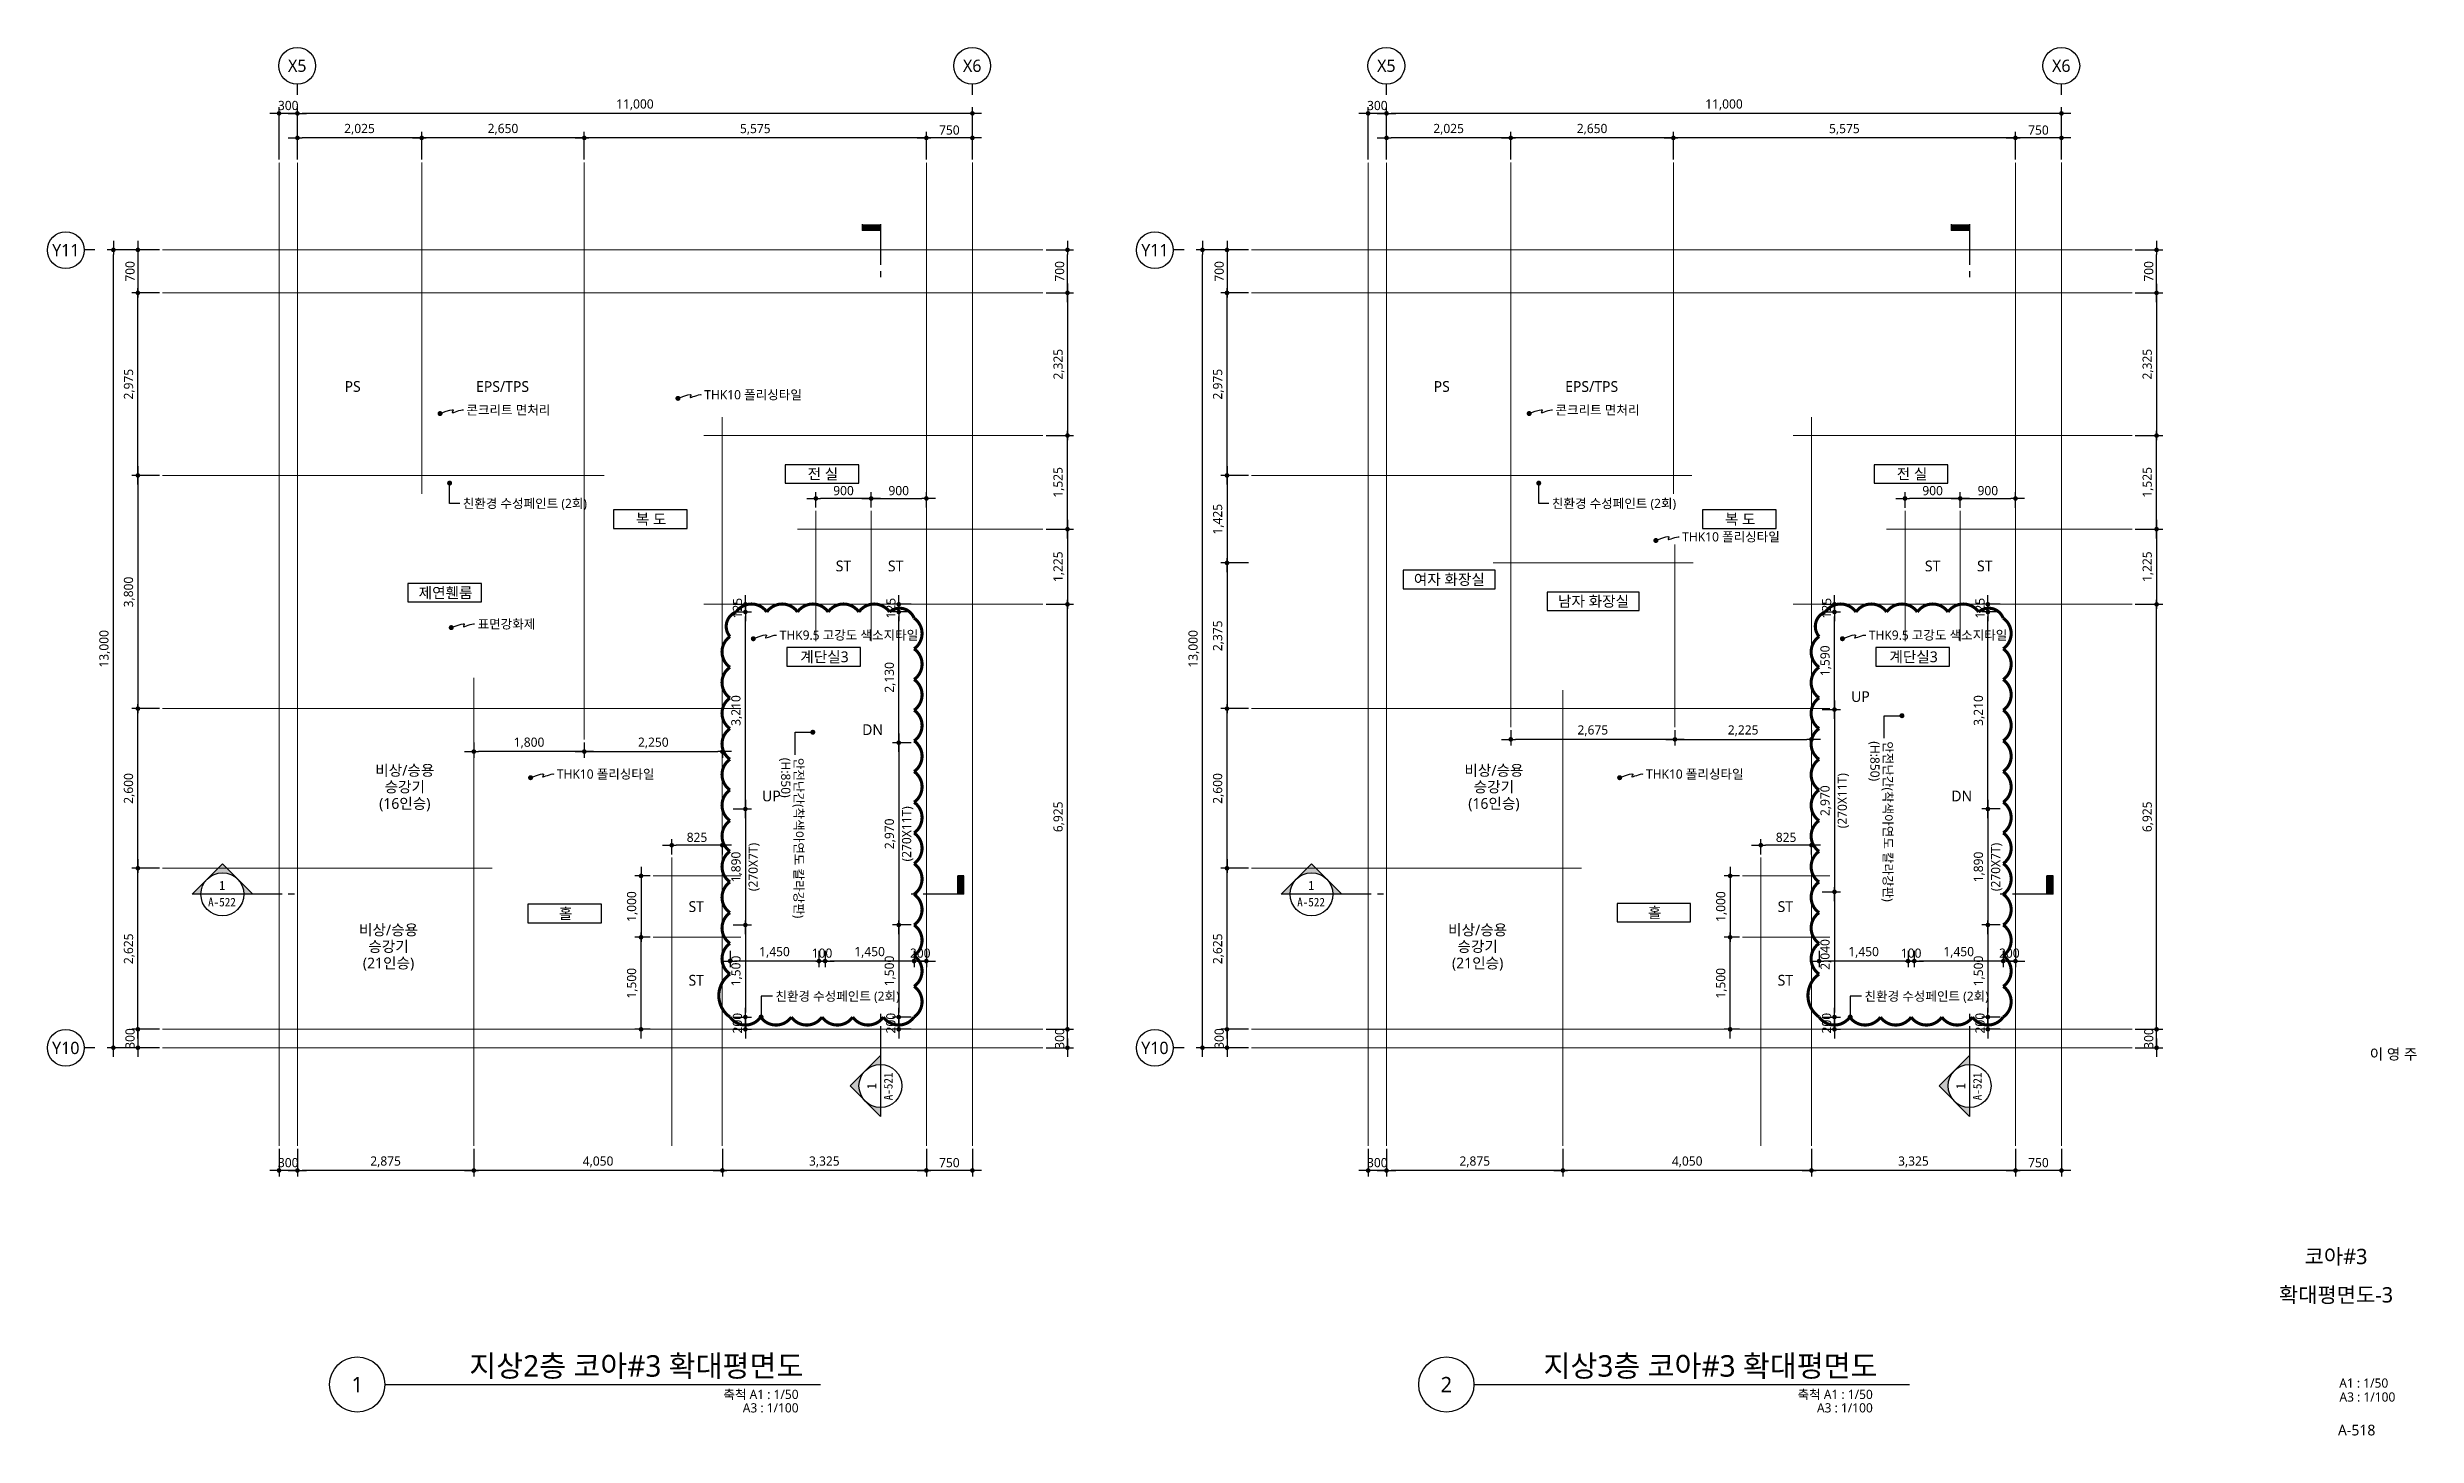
# Model space of a CAD drawing. Header units: millimetres. Extents: x 1424731 to 1631737, y 707248 to 849681.
# Drawn here: x 1508731 to 1547344, y 788374 to 810994 of the extents above; entities that cross this region are included whole.
import ezdxf
from ezdxf.enums import TextEntityAlignment as Align

# ---------------------------------------------------------------- set-up
doc = ezdxf.new("R2010")
doc.units = ezdxf.units.MM
doc.header["$MEASUREMENT"] = 0
doc.linetypes.add('CEN', pattern=[62, 60, -1, 0, -1])
doc.layers.get('0').update_dxf_attribs({"linetype": 'CONTINUOUS'})
for name, color, linetype, lineweight in [('A-AXIS-BUBL', 7, 'CONTINUOUS', 25), ('A-BORD-TEXT', 3, 'CONTINUOUS', 25), ('A-CNTL', 1, 'CEN', 15), ('A-DIMS', 7, 'CONTINUOUS', 25), ('A-MKXS-LEAD', 7, 'CONTINUOUS', 25), ('A-MKXS-MAK1', 3, 'CONTINUOUS', 25), ('A-MKXS-TEXT1', 3, 'CONTINUOUS', 25), ('A-MKXS-TEXT2', 7, 'CONTINUOUS', 25), ('A-MKXX-NAME', 3, 'CONTINUOUS', 25), ('A-MKXX-SYMB', 7, 'CONTINUOUS', 25), ('A-XXXX-SYMB', 7, 'CONTINUOUS', 25), ('A-XXXX-TXT1', 3, 'CONTINUOUS', 25), ('A-XXXX-TXT2', 3, 'CONTINUOUS', 25), ('REV-202205', 20, 'CONTINUOUS', 25)]:
    doc.layers.add(name, color=color, linetype=linetype, lineweight=lineweight)
doc.styles.add('HY울릉도L', font='')
doc.styles.add('돋움체', font='')
doc.styles.add('맑은고딕', font='malgun.ttf')
doc.styles.get('HY울릉도L').set_extended_font_data('HYwulM')
doc.styles.get('돋움체').set_extended_font_data('DotumChe')
doc.dimstyles.new('CDIM', dxfattribs={"dimtxt": 3, "dimasz": 1.5, "dimexe": 2, "dimexo": 1, "dimgap": 1, "dimtad": 1, "dimdec": 0, "dimrnd": 0.5, "dimzin": 0, "dimdsep": 32, "dimlunit": 6, "dimtxsty": 'HY울릉도L', "dimblk1": '_CIDOT', "dimblk2": '_CIDOT', "dimsah": 1, "dimcen": 5.5, "dimclrd": 2, "dimclre": 2, "dimclrt": 7, "dimadec": 0, "dimazin": 0, "dimtfac": 1, "dimtdec": 0, "dimtix": 1, "dimtmove": 2, "dimatfit": 1, "dimldrblk": '_CIDOT', "dimfxl": 1, "dimtolj": 1, "dimtzin": 0, "dimlwd": -1, "dimarcsym": 0})

msp = doc.modelspace()

# ---------------------------------------------------------------- texts
at = {"layer": 'A-BORD-TEXT', "style": '맑은고딕'}
for s, height, p in [('이 영 주', 175, (1547356.3, 794502.3)), ('A1 : 1/50', 150, (1546881.5, 789154.6)), ('A3 : 1/100', 150, (1546996.4, 788927.9)), ('A-518', 175, (1546671.7, 788376.1))]:
    msp.add_text(s, height=height, dxfattribs=at).set_placement(p, align=Align.RIGHT)
for s, p in [('코아#3', (1546030.7, 791292.4)), ('확대평면도-3', (1546030.7, 790667.4))]:
    msp.add_text(s, height=250, dxfattribs=at).set_placement(p, align=Align.MIDDLE_CENTER)
at = {"layer": 'A-MKXS-TEXT1', "style": '맑은고딕'}
for s, p in [('콘크리트 면처리', (1515559.9, 805086)), ('THK10 폴리싱타일', (1519436.9, 805333.7)), ('콘크리트 면처리', (1533309.9, 805086)), ('친환경 수성페인트 (2회)', (1515500.4, 803562.2)), ('친환경 수성페인트 (2회)', (1533250.4, 803562.1)), ('THK10 폴리싱타일', (1535375.3, 803018.6)), ('표면강화제', (1515742, 801598.4)), ('THK9.5 고강도 색소지타일', (1520665.5, 801417.3)), ('THK9.5 고강도 색소지타일', (1538415.5, 801417.3)), ('THK10 폴리싱타일', (1517034.6, 799152.9)), ('THK10 폴리싱타일', (1534784.6, 799152.9)), ('친환경 수성페인트 (2회)', (1520595.8, 795533.1)), ('친환경 수성페인트 (2회)', (1538345.8, 795533))]:
    msp.add_text(s, height=150, dxfattribs=at).set_placement(p, align=Align.MIDDLE_LEFT)
for s, p in [('(H:850)', (1538515.2, 799687.3)), ('안전난간(착색아연도 칼라강판)', (1538728.2, 799687.3)), ('(H:850)', (1520764.8, 799417.3)), ('안전난간(착색아연도 칼라강판)', (1520977.8, 799417.3))]:
    msp.add_text(s, height=150, rotation=270, dxfattribs=at).set_placement(p, align=Align.MIDDLE_LEFT)
at = {"layer": 'A-MKXX-NAME', "style": '맑은고딕'}
for s, p in [('PS', (1513705.7, 805468.7)), ('EPS/TPS', (1516149.1, 805468.1)), ('PS', (1531455.7, 805468.7)), ('EPS/TPS', (1533899.1, 805468.1)), ('전 실', (1521370.3, 804043.7)), ('전 실', (1539120.3, 804043.7)), ('복 도', (1518570.3, 803306.2)), ('복 도', (1536320.3, 803306.2)), ('ST', (1521705.7, 802543.7)), ('ST', (1522555.7, 802543.7)), ('여자 화장실', (1531579.4, 802323.7)), ('ST', (1539455.7, 802543.7)), ('ST', (1540305.7, 802543.7)), ('제연휀룸', (1515220.3, 802107.8)), ('남자 화장실', (1533929.4, 801968.7)), ('계단실3', (1521395.3, 801063.7)), ('계단실3', (1539145.3, 801063.7)), ('UP', (1538280, 800415.5)), ('DN', (1522180, 799875.9)), ('UP', (1520530, 798795.9)), ('DN', (1539930, 798795.2)), ('홀', (1517176.5, 796881.2)), ('ST', (1519305.7, 796993.7)), ('홀', (1534926.5, 796893.7)), ('ST', (1537055.7, 796993.7)), ('비상/승용', (1514290.7, 796613.7)), ('비상/승용', (1532040.7, 796613.7)), ('승강기', (1514290.7, 796343.7)), ('승강기', (1532040.7, 796343.7)), ('(21인승)', (1514290.7, 796073.7)), ('ST', (1519305.7, 795793.7)), ('(21인승)', (1532040.7, 796073.7)), ('ST', (1537055.7, 795793.7))]:
    msp.add_text(s, height=175, dxfattribs=at).set_placement(p, align=Align.MIDDLE_CENTER)
at = {"layer": 'A-XXXX-TXT1', "style": '맑은고딕'}
for s, p in [('지상2층 코아#3 확대평면도', (1521051.6, 789228.8)), ('지상3층 코아#3 확대평면도', (1538558.7, 789228.8))]:
    msp.add_text(s, height=350, dxfattribs=at).set_placement(p, align=Align.BOTTOM_RIGHT)
for s, p in [('1', (1513780.7, 789206.2)), ('2', (1531530.7, 789206.2))]:
    msp.add_text(s, height=250, dxfattribs=at).set_placement(p, align=Align.MIDDLE)
for s, p in [('축척 A1 : 1/50', (1520973.7, 789120)), ('A3 : 1/100', (1520973.7, 788901.1)), ('축척 A1 : 1/50', (1538480.9, 789120)), ('A3 : 1/100', (1538480.9, 788901.1))]:
    msp.add_text(s, height=150, dxfattribs=at).set_placement(p, align=Align.TOP_RIGHT)
at = {"layer": 'A-XXXX-TXT2', "ltscale": 0.2, "style": '맑은고딕'}
for s, p in [('X5', (1512802.8, 810693.7)), ('X6', (1523802.8, 810693.7)), ('Y11', (1509030.7, 807690.7)), ('Y10', (1509030.7, 794690.7))]:
    msp.add_text(s, height=200, dxfattribs=at).set_placement(p, align=Align.MIDDLE)

# ---------------------------------------------------------------- blocks, each defined once
blk = doc.blocks.new('비상승용승강기16인승')
at = {"layer": 'A-MKXX-NAME', "style": '맑은고딕'}
for s, p in [('비상/승용', (0, 270)), ('승강기', (0, 0)), ('(16인승)', (0, -270))]:
    blk.add_text(s, height=175, dxfattribs=at).set_placement(p, align=Align.MIDDLE_CENTER)
blk = doc.blocks.new('_CIDOT')
at = {"color": 0, "linetype": 'ByBlock'}
blk.add_line((2, 0), (-1, 0), dxfattribs=at)
at = {"color": 0, "linetype": 'ByBlock', "const_width": 0.5}
blk.add_lwpolyline([(-0.25, 0, 1), (0.25, 0, 1)], format="xyb", close=True, dxfattribs=at)
blk = doc.blocks.new('*D1014')
at = {"layer": 'A-DIMS', "lineweight": -2, "transparency": 16777216}
for p, q in [((2025, 14475), (2025, 14925)), ((4675, 14475), (4675, 14925))]:
    blk.add_line(p, q, dxfattribs=at)
at = {"layer": 'A-DIMS', "transparency": 16777216}
blk.add_line((4600, 14825), (2100, 14825), dxfattribs=at)
at = {"layer": 'A-DIMS', "transparency": 16777216, "xscale": 75, "yscale": 75, "zscale": 75, "rotation": 180}
blk.add_blockref('_CIDOT', (2025, 14825), dxfattribs=at)
at = {"layer": 'A-DIMS', "transparency": 16777216, "xscale": 75, "yscale": 75, "zscale": 75}
blk.add_blockref('_CIDOT', (4675, 14825), dxfattribs=at)
at = {"layer": 'A-DIMS', "color": 3, "transparency": 16777216, "insert": (3350, 14965), "char_height": 150, "attachment_point": 5, "style": '맑은고딕'}
blk.add_mtext('\\A1;2,650', dxfattribs=at)
blk = doc.blocks.new('*D1015')
at = {"layer": 'A-DIMS', "lineweight": -2, "transparency": 16777216}
for p, q in [((0, 14475), (0, 15325)), ((11000, 14475), (11000, 15325))]:
    blk.add_line(p, q, dxfattribs=at)
at = {"layer": 'A-DIMS', "transparency": 16777216}
blk.add_line((10925, 15225), (75, 15225), dxfattribs=at)
at = {"layer": 'A-DIMS', "transparency": 16777216, "xscale": 75, "yscale": 75, "zscale": 75, "rotation": 180}
blk.add_blockref('_CIDOT', (0, 15225), dxfattribs=at)
at = {"layer": 'A-DIMS', "transparency": 16777216, "xscale": 75, "yscale": 75, "zscale": 75}
blk.add_blockref('_CIDOT', (11000, 15225), dxfattribs=at)
at = {"layer": 'A-DIMS', "color": 3, "transparency": 16777216, "insert": (5500, 15365), "char_height": 150, "attachment_point": 5, "style": '맑은고딕'}
blk.add_mtext('\\A1;11,000', dxfattribs=at)
blk = doc.blocks.new('*D1016')
at = {"layer": 'A-DIMS', "lineweight": -2, "transparency": 16777216}
for p, q in [((10250, 14475), (10250, 14925)), ((11000, 14475), (11000, 14925))]:
    blk.add_line(p, q, dxfattribs=at)
at = {"layer": 'A-DIMS', "transparency": 16777216}
blk.add_line((10925, 14825), (10325, 14825), dxfattribs=at)
at = {"layer": 'A-DIMS', "transparency": 16777216, "xscale": 75, "yscale": 75, "zscale": 75, "rotation": 180}
blk.add_blockref('_CIDOT', (10250, 14825), dxfattribs=at)
at = {"layer": 'A-DIMS', "transparency": 16777216, "xscale": 75, "yscale": 75, "zscale": 75}
blk.add_blockref('_CIDOT', (11000, 14825), dxfattribs=at)
at = {"layer": 'A-DIMS', "color": 3, "transparency": 16777216, "insert": (10625, 14952), "char_height": 150, "attachment_point": 5, "style": '맑은고딕'}
blk.add_mtext('\\A1;750', dxfattribs=at)
blk = doc.blocks.new('*D1017')
at = {"layer": 'A-DIMS', "lineweight": -2, "transparency": 16777216}
for p, q in [((0, 14475), (0, 14925)), ((2025, 14475), (2025, 14925))]:
    blk.add_line(p, q, dxfattribs=at)
at = {"layer": 'A-DIMS', "transparency": 16777216}
blk.add_line((1950, 14825), (75, 14825), dxfattribs=at)
at = {"layer": 'A-DIMS', "transparency": 16777216, "xscale": 75, "yscale": 75, "zscale": 75, "rotation": 180}
blk.add_blockref('_CIDOT', (0, 14825), dxfattribs=at)
at = {"layer": 'A-DIMS', "transparency": 16777216, "xscale": 75, "yscale": 75, "zscale": 75}
blk.add_blockref('_CIDOT', (2025, 14825), dxfattribs=at)
at = {"layer": 'A-DIMS', "color": 3, "transparency": 16777216, "insert": (1012, 14965), "char_height": 150, "attachment_point": 5, "style": '맑은고딕'}
blk.add_mtext('\\A1;2,025', dxfattribs=at)
blk = doc.blocks.new('*D1018')
at = {"layer": 'A-DIMS', "transparency": 16777216}
for p, q in [((-375, 15225), (-450, 15225)), ((0, 15225), (-300, 15225)), ((75, 15225), (150, 15225))]:
    blk.add_line(p, q, dxfattribs=at)
at = {"layer": 'A-DIMS', "lineweight": -2, "transparency": 16777216}
for p, q in [((-300, 14475), (-300, 15325)), ((0, 14475), (0, 15325))]:
    blk.add_line(p, q, dxfattribs=at)
at = {"layer": 'A-DIMS', "transparency": 16777216, "xscale": 75, "yscale": 75, "zscale": 75}
blk.add_blockref('_CIDOT', (-300, 15225), dxfattribs=at)
at = {"layer": 'A-DIMS', "transparency": 16777216, "xscale": 75, "yscale": 75, "zscale": 75, "rotation": 180}
blk.add_blockref('_CIDOT', (0, 15225), dxfattribs=at)
at = {"layer": 'A-DIMS', "color": 3, "transparency": 16777216, "insert": (-150, 15352), "char_height": 150, "attachment_point": 5, "style": '맑은고딕'}
blk.add_mtext('\\A1;300', dxfattribs=at)
blk = doc.blocks.new('*D1019')
at = {"layer": 'A-DIMS', "lineweight": -2, "transparency": 16777216}
for p, q in [((-2250, 2925), (-2700, 2925)), ((-2250, 300), (-2700, 300))]:
    blk.add_line(p, q, dxfattribs=at)
at = {"layer": 'A-DIMS', "transparency": 16777216}
blk.add_line((-2600, 375), (-2600, 2850), dxfattribs=at)
at = {"layer": 'A-DIMS', "transparency": 16777216, "xscale": 75, "yscale": 75, "zscale": 75}
for p, rotation in [((-2600, 2925), 90), ((-2600, 300), 270)]:
    blk.add_blockref('_CIDOT', p, dxfattribs=dict(at, rotation=rotation))
at = {"layer": 'A-DIMS', "color": 3, "transparency": 16777216, "insert": (-2740, 1612), "char_height": 150, "attachment_point": 5, "rotation": 90, "style": '맑은고딕'}
blk.add_mtext('\\A1;2,625', dxfattribs=at)
blk = doc.blocks.new('*D1020')
at = {"layer": 'A-DIMS', "lineweight": -2, "transparency": 16777216}
for p, q in [((-2250, 13000), (-3100, 13000)), ((-2250, 0), (-3100, 0))]:
    blk.add_line(p, q, dxfattribs=at)
at = {"layer": 'A-DIMS', "transparency": 16777216}
blk.add_line((-3000, 75), (-3000, 12925), dxfattribs=at)
at = {"layer": 'A-DIMS', "transparency": 16777216, "xscale": 75, "yscale": 75, "zscale": 75}
for p, rotation in [((-3000, 13000), 90), ((-3000, 0), 270)]:
    blk.add_blockref('_CIDOT', p, dxfattribs=dict(at, rotation=rotation))
at = {"layer": 'A-DIMS', "color": 3, "transparency": 16777216, "insert": (-3140, 6500), "char_height": 150, "attachment_point": 5, "rotation": 90, "style": '맑은고딕'}
blk.add_mtext('\\A1;13,000', dxfattribs=at)
blk = doc.blocks.new('*D1021')
at = {"layer": 'A-DIMS', "lineweight": -2, "transparency": 16777216}
for p, q in [((-2250, 5525), (-2700, 5525)), ((-2250, 2925), (-2700, 2925))]:
    blk.add_line(p, q, dxfattribs=at)
at = {"layer": 'A-DIMS', "transparency": 16777216}
blk.add_line((-2600, 3000), (-2600, 5450), dxfattribs=at)
at = {"layer": 'A-DIMS', "transparency": 16777216, "xscale": 75, "yscale": 75, "zscale": 75}
for p, rotation in [((-2600, 5525), 90), ((-2600, 2925), 270)]:
    blk.add_blockref('_CIDOT', p, dxfattribs=dict(at, rotation=rotation))
at = {"layer": 'A-DIMS', "color": 3, "transparency": 16777216, "insert": (-2740, 4225), "char_height": 150, "attachment_point": 5, "rotation": 90, "style": '맑은고딕'}
blk.add_mtext('\\A1;2,600', dxfattribs=at)
blk = doc.blocks.new('*D1022')
at = {"layer": 'A-DIMS', "transparency": 16777216}
for p, q in [((12550, 375), (12550, 450)), ((12550, 0), (12550, 300)), ((12550, -75), (12550, -150))]:
    blk.add_line(p, q, dxfattribs=at)
at = {"layer": 'A-DIMS', "lineweight": -2, "transparency": 16777216}
for p, q in [((12200, 300), (12650, 300)), ((12200, 0), (12650, 0))]:
    blk.add_line(p, q, dxfattribs=at)
at = {"layer": 'A-DIMS', "transparency": 16777216, "xscale": 75, "yscale": 75, "zscale": 75}
for p, rotation in [((12550, 300), 270), ((12550, 0), 90)]:
    blk.add_blockref('_CIDOT', p, dxfattribs=dict(at, rotation=rotation))
at = {"layer": 'A-DIMS', "color": 3, "transparency": 16777216, "insert": (12423, 150), "char_height": 150, "attachment_point": 5, "rotation": 90, "style": '맑은고딕'}
blk.add_mtext('\\A1;300', dxfattribs=at)
blk = doc.blocks.new('*D1023')
at = {"layer": 'A-DIMS', "lineweight": -2, "transparency": 16777216}
for p, q in [((12200, 7225), (12650, 7225)), ((12200, 300), (12650, 300))]:
    blk.add_line(p, q, dxfattribs=at)
at = {"layer": 'A-DIMS', "transparency": 16777216}
blk.add_line((12550, 375), (12550, 7150), dxfattribs=at)
at = {"layer": 'A-DIMS', "transparency": 16777216, "xscale": 75, "yscale": 75, "zscale": 75}
for p, rotation in [((12550, 7225), 90), ((12550, 300), 270)]:
    blk.add_blockref('_CIDOT', p, dxfattribs=dict(at, rotation=rotation))
at = {"layer": 'A-DIMS', "color": 3, "transparency": 16777216, "insert": (12410, 3763), "char_height": 150, "attachment_point": 5, "rotation": 90, "style": '맑은고딕'}
blk.add_mtext('\\A1;6,925', dxfattribs=at)
blk = doc.blocks.new('*D1024')
at = {"layer": 'A-DIMS', "lineweight": -2, "transparency": 16777216}
for p, q in [((4675, 14475), (4675, 14925)), ((10250, 14475), (10250, 14925))]:
    blk.add_line(p, q, dxfattribs=at)
at = {"layer": 'A-DIMS', "transparency": 16777216}
blk.add_line((10175, 14825), (4750, 14825), dxfattribs=at)
at = {"layer": 'A-DIMS', "transparency": 16777216, "xscale": 75, "yscale": 75, "zscale": 75, "rotation": 180}
blk.add_blockref('_CIDOT', (4675, 14825), dxfattribs=at)
at = {"layer": 'A-DIMS', "transparency": 16777216, "xscale": 75, "yscale": 75, "zscale": 75}
blk.add_blockref('_CIDOT', (10250, 14825), dxfattribs=at)
at = {"layer": 'A-DIMS', "color": 3, "transparency": 16777216, "insert": (7462, 14964), "char_height": 150, "attachment_point": 5, "style": '맑은고딕'}
blk.add_mtext('\\A1;5,575', dxfattribs=at)
blk = doc.blocks.new('*D1025')
at = {"layer": 'A-DIMS', "lineweight": -2, "transparency": 16777216}
for p, q in [((-300, -1650), (-300, -2100)), ((0, -1650), (0, -2100))]:
    blk.add_line(p, q, dxfattribs=at)
at = {"layer": 'A-DIMS', "transparency": 16777216}
for p, q in [((-375, -2000), (-450, -2000)), ((0, -2000), (-300, -2000)), ((75, -2000), (150, -2000))]:
    blk.add_line(p, q, dxfattribs=at)
at = {"layer": 'A-DIMS', "transparency": 16777216, "xscale": 75, "yscale": 75, "zscale": 75}
blk.add_blockref('_CIDOT', (-300, -2000), dxfattribs=at)
at = {"layer": 'A-DIMS', "transparency": 16777216, "xscale": 75, "yscale": 75, "zscale": 75, "rotation": 180}
blk.add_blockref('_CIDOT', (0, -2000), dxfattribs=at)
at = {"layer": 'A-DIMS', "color": 3, "transparency": 16777216, "insert": (-150, -1873), "char_height": 150, "attachment_point": 5, "style": '맑은고딕'}
blk.add_mtext('\\A1;300', dxfattribs=at)
blk = doc.blocks.new('*D1026')
at = {"layer": 'A-DIMS', "lineweight": -2, "transparency": 16777216}
for p, q in [((0, -1650), (0, -2100)), ((2875, -1650), (2875, -2100))]:
    blk.add_line(p, q, dxfattribs=at)
at = {"layer": 'A-DIMS', "transparency": 16777216}
blk.add_line((2800, -2000), (75, -2000), dxfattribs=at)
at = {"layer": 'A-DIMS', "transparency": 16777216, "xscale": 75, "yscale": 75, "zscale": 75, "rotation": 180}
blk.add_blockref('_CIDOT', (0, -2000), dxfattribs=at)
at = {"layer": 'A-DIMS', "transparency": 16777216, "xscale": 75, "yscale": 75, "zscale": 75}
blk.add_blockref('_CIDOT', (2875, -2000), dxfattribs=at)
at = {"layer": 'A-DIMS', "color": 3, "transparency": 16777216, "insert": (1438, -1860), "char_height": 150, "attachment_point": 5, "style": '맑은고딕'}
blk.add_mtext('\\A1;2,875', dxfattribs=at)
blk = doc.blocks.new('*D1027')
at = {"layer": 'A-DIMS', "lineweight": -2, "transparency": 16777216}
for p, q in [((2875, -1650), (2875, -2100)), ((6925, -1650), (6925, -2100))]:
    blk.add_line(p, q, dxfattribs=at)
at = {"layer": 'A-DIMS', "transparency": 16777216}
blk.add_line((6850, -2000), (2950, -2000), dxfattribs=at)
at = {"layer": 'A-DIMS', "transparency": 16777216, "xscale": 75, "yscale": 75, "zscale": 75, "rotation": 180}
blk.add_blockref('_CIDOT', (2875, -2000), dxfattribs=at)
at = {"layer": 'A-DIMS', "transparency": 16777216, "xscale": 75, "yscale": 75, "zscale": 75}
blk.add_blockref('_CIDOT', (6925, -2000), dxfattribs=at)
at = {"layer": 'A-DIMS', "color": 3, "transparency": 16777216, "insert": (4900, -1860), "char_height": 150, "attachment_point": 5, "style": '맑은고딕'}
blk.add_mtext('\\A1;4,050', dxfattribs=at)
blk = doc.blocks.new('*D1028')
at = {"layer": 'A-DIMS', "lineweight": -2, "transparency": 16777216}
for p, q in [((6925, -1650), (6925, -2100)), ((10250, -1650), (10250, -2100))]:
    blk.add_line(p, q, dxfattribs=at)
at = {"layer": 'A-DIMS', "transparency": 16777216}
blk.add_line((10175, -2000), (7000, -2000), dxfattribs=at)
at = {"layer": 'A-DIMS', "transparency": 16777216, "xscale": 75, "yscale": 75, "zscale": 75, "rotation": 180}
blk.add_blockref('_CIDOT', (6925, -2000), dxfattribs=at)
at = {"layer": 'A-DIMS', "transparency": 16777216, "xscale": 75, "yscale": 75, "zscale": 75}
blk.add_blockref('_CIDOT', (10250, -2000), dxfattribs=at)
at = {"layer": 'A-DIMS', "color": 3, "transparency": 16777216, "insert": (8587, -1860), "char_height": 150, "attachment_point": 5, "style": '맑은고딕'}
blk.add_mtext('\\A1;3,325', dxfattribs=at)
blk = doc.blocks.new('*D1029')
at = {"layer": 'A-DIMS', "lineweight": -2, "transparency": 16777216}
for p, q in [((10250, -1650), (10250, -2100)), ((11000, -1650), (11000, -2100))]:
    blk.add_line(p, q, dxfattribs=at)
at = {"layer": 'A-DIMS', "transparency": 16777216}
blk.add_line((10925, -2000), (10325, -2000), dxfattribs=at)
at = {"layer": 'A-DIMS', "transparency": 16777216, "xscale": 75, "yscale": 75, "zscale": 75, "rotation": 180}
blk.add_blockref('_CIDOT', (10250, -2000), dxfattribs=at)
at = {"layer": 'A-DIMS', "transparency": 16777216, "xscale": 75, "yscale": 75, "zscale": 75}
blk.add_blockref('_CIDOT', (11000, -2000), dxfattribs=at)
at = {"layer": 'A-DIMS', "color": 3, "transparency": 16777216, "insert": (10625, -1873), "char_height": 150, "attachment_point": 5, "style": '맑은고딕'}
blk.add_mtext('\\A1;750', dxfattribs=at)
blk = doc.blocks.new('*D1030')
at = {"layer": 'A-DIMS', "lineweight": -2, "transparency": 16777216}
for p, q in [((-2250, 7900), (-2700, 7900)), ((-2250, 5525), (-2700, 5525))]:
    blk.add_line(p, q, dxfattribs=at)
at = {"layer": 'A-DIMS', "transparency": 16777216}
blk.add_line((-2600, 7825), (-2600, 5600), dxfattribs=at)
at = {"layer": 'A-DIMS', "transparency": 16777216, "xscale": 75, "yscale": 75, "zscale": 75}
for p, rotation in [((-2600, 7900), 90), ((-2600, 5525), 270)]:
    blk.add_blockref('_CIDOT', p, dxfattribs=dict(at, rotation=rotation))
at = {"layer": 'A-DIMS', "color": 3, "transparency": 16777216, "insert": (-2740, 6712), "char_height": 150, "attachment_point": 5, "rotation": 90, "style": '맑은고딕'}
blk.add_mtext('\\A1;2,375', dxfattribs=at)
blk = doc.blocks.new('*D1031')
at = {"layer": 'A-DIMS', "lineweight": -2, "transparency": 16777216}
for p, q in [((8450, 8800), (8450, 9050)), ((9350, 8800), (9350, 9050))]:
    blk.add_line(p, q, dxfattribs=at)
at = {"layer": 'A-DIMS', "transparency": 16777216}
blk.add_line((9275, 8950), (8525, 8950), dxfattribs=at)
at = {"layer": 'A-DIMS', "transparency": 16777216, "xscale": 75, "yscale": 75, "zscale": 75, "rotation": 180}
blk.add_blockref('_CIDOT', (8450, 8950), dxfattribs=at)
at = {"layer": 'A-DIMS', "transparency": 16777216, "xscale": 75, "yscale": 75, "zscale": 75}
blk.add_blockref('_CIDOT', (9350, 8950), dxfattribs=at)
at = {"layer": 'A-DIMS', "color": 3, "transparency": 16777216, "insert": (8900, 9077), "char_height": 150, "attachment_point": 5, "style": '맑은고딕'}
blk.add_mtext('\\A1;900', dxfattribs=at)
blk = doc.blocks.new('*D1032')
at = {"layer": 'A-DIMS', "lineweight": -2, "transparency": 16777216}
for p, q in [((9350, 8800), (9350, 9050)), ((10250, 8800), (10250, 9050))]:
    blk.add_line(p, q, dxfattribs=at)
at = {"layer": 'A-DIMS', "transparency": 16777216}
blk.add_line((9425, 8950), (10175, 8950), dxfattribs=at)
at = {"layer": 'A-DIMS', "transparency": 16777216, "xscale": 75, "yscale": 75, "zscale": 75, "rotation": 180}
blk.add_blockref('_CIDOT', (9350, 8950), dxfattribs=at)
at = {"layer": 'A-DIMS', "transparency": 16777216, "xscale": 75, "yscale": 75, "zscale": 75}
blk.add_blockref('_CIDOT', (10250, 8950), dxfattribs=at)
at = {"layer": 'A-DIMS', "color": 3, "transparency": 16777216, "insert": (9800, 9077), "char_height": 150, "attachment_point": 5, "style": '맑은고딕'}
blk.add_mtext('\\A1;900', dxfattribs=at)
blk = doc.blocks.new('*D1033')
at = {"layer": 'A-DIMS', "lineweight": -2, "transparency": 16777216}
for p, q in [((5750, 1800), (5500, 1800)), ((5750, 300), (5500, 300))]:
    blk.add_line(p, q, dxfattribs=at)
at = {"layer": 'A-DIMS', "transparency": 16777216}
blk.add_line((5600, 375), (5600, 1725), dxfattribs=at)
at = {"layer": 'A-DIMS', "transparency": 16777216, "xscale": 75, "yscale": 75, "zscale": 75}
for p, rotation in [((5600, 1800), 90), ((5600, 300), 270)]:
    blk.add_blockref('_CIDOT', p, dxfattribs=dict(at, rotation=rotation))
at = {"layer": 'A-DIMS', "color": 3, "transparency": 16777216, "insert": (5460, 1050), "char_height": 150, "attachment_point": 5, "rotation": 90, "style": '맑은고딕'}
blk.add_mtext('\\A1;1,500', dxfattribs=at)
blk = doc.blocks.new('*D1034')
at = {"layer": 'A-DIMS', "lineweight": -2, "transparency": 16777216}
for p, q in [((5750, 2800), (5500, 2800)), ((5750, 1800), (5500, 1800))]:
    blk.add_line(p, q, dxfattribs=at)
at = {"layer": 'A-DIMS', "transparency": 16777216}
blk.add_line((5600, 2725), (5600, 1875), dxfattribs=at)
at = {"layer": 'A-DIMS', "transparency": 16777216, "xscale": 75, "yscale": 75, "zscale": 75}
for p, rotation in [((5600, 2800), 90), ((5600, 1800), 270)]:
    blk.add_blockref('_CIDOT', p, dxfattribs=dict(at, rotation=rotation))
at = {"layer": 'A-DIMS', "color": 3, "transparency": 16777216, "insert": (5460, 2300), "char_height": 150, "attachment_point": 5, "rotation": 90, "style": '맑은고딕'}
blk.add_mtext('\\A1;1,000', dxfattribs=at)
blk = doc.blocks.new('*D1035')
at = {"layer": 'A-DIMS', "lineweight": -2, "transparency": 16777216}
for p, q in [((6100, 3150), (6100, 3400)), ((6925, 3150), (6925, 3400))]:
    blk.add_line(p, q, dxfattribs=at)
at = {"layer": 'A-DIMS', "transparency": 16777216}
blk.add_line((6850, 3300), (6175, 3300), dxfattribs=at)
at = {"layer": 'A-DIMS', "transparency": 16777216, "xscale": 75, "yscale": 75, "zscale": 75, "rotation": 180}
blk.add_blockref('_CIDOT', (6100, 3300), dxfattribs=at)
at = {"layer": 'A-DIMS', "transparency": 16777216, "xscale": 75, "yscale": 75, "zscale": 75}
blk.add_blockref('_CIDOT', (6925, 3300), dxfattribs=at)
at = {"layer": 'A-DIMS', "color": 3, "transparency": 16777216, "insert": (6512, 3427), "char_height": 150, "attachment_point": 5, "style": '맑은고딕'}
blk.add_mtext('\\A1;825', dxfattribs=at)
blk = doc.blocks.new('*D1036')
at = {"layer": 'A-DIMS', "lineweight": -2, "transparency": 16777216}
for p, q in [((12200, 8450), (12650, 8450)), ((12200, 7225), (12650, 7225))]:
    blk.add_line(p, q, dxfattribs=at)
at = {"layer": 'A-DIMS', "transparency": 16777216}
blk.add_line((12550, 8375), (12550, 7300), dxfattribs=at)
at = {"layer": 'A-DIMS', "transparency": 16777216, "xscale": 75, "yscale": 75, "zscale": 75}
for p, rotation in [((12550, 8450), 90), ((12550, 7225), 270)]:
    blk.add_blockref('_CIDOT', p, dxfattribs=dict(at, rotation=rotation))
at = {"layer": 'A-DIMS', "color": 3, "transparency": 16777216, "insert": (12410, 7838), "char_height": 150, "attachment_point": 5, "rotation": 90, "style": '맑은고딕'}
blk.add_mtext('\\A1;1,225', dxfattribs=at)
blk = doc.blocks.new('*D1011')
at = {"layer": 'A-DIMS', "lineweight": -2, "transparency": 16777216}
for p, q in [((12200, 9975), (12650, 9975)), ((12200, 8450), (12650, 8450))]:
    blk.add_line(p, q, dxfattribs=at)
at = {"layer": 'A-DIMS', "transparency": 16777216}
blk.add_line((12550, 8525), (12550, 9900), dxfattribs=at)
at = {"layer": 'A-DIMS', "transparency": 16777216, "xscale": 75, "yscale": 75, "zscale": 75}
for p, rotation in [((12550, 9975), 90), ((12550, 8450), 270)]:
    blk.add_blockref('_CIDOT', p, dxfattribs=dict(at, rotation=rotation))
at = {"layer": 'A-DIMS', "color": 3, "transparency": 16777216, "insert": (12410, 9213), "char_height": 150, "attachment_point": 5, "rotation": 90, "style": '맑은고딕'}
blk.add_mtext('\\A1;1,525', dxfattribs=at)
blk = doc.blocks.new('*D1012')
at = {"layer": 'A-DIMS', "lineweight": -2, "transparency": 16777216}
for p, q in [((12200, 12300), (12650, 12300)), ((12200, 9975), (12650, 9975))]:
    blk.add_line(p, q, dxfattribs=at)
at = {"layer": 'A-DIMS', "transparency": 16777216}
blk.add_line((12550, 12225), (12550, 10050), dxfattribs=at)
at = {"layer": 'A-DIMS', "transparency": 16777216, "xscale": 75, "yscale": 75, "zscale": 75}
for p, rotation in [((12550, 12300), 90), ((12550, 9975), 270)]:
    blk.add_blockref('_CIDOT', p, dxfattribs=dict(at, rotation=rotation))
at = {"layer": 'A-DIMS', "color": 3, "transparency": 16777216, "insert": (12410, 11138), "char_height": 150, "attachment_point": 5, "rotation": 90, "style": '맑은고딕'}
blk.add_mtext('\\A1;2,325', dxfattribs=at)
blk = doc.blocks.new('*D1013')
at = {"layer": 'A-DIMS', "lineweight": -2, "transparency": 16777216}
for p, q in [((12200, 13000), (12650, 13000)), ((12200, 12300), (12650, 12300))]:
    blk.add_line(p, q, dxfattribs=at)
at = {"layer": 'A-DIMS', "transparency": 16777216}
blk.add_line((12550, 12375), (12550, 12925), dxfattribs=at)
at = {"layer": 'A-DIMS', "transparency": 16777216, "xscale": 75, "yscale": 75, "zscale": 75}
for p, rotation in [((12550, 13000), 90), ((12550, 12300), 270)]:
    blk.add_blockref('_CIDOT', p, dxfattribs=dict(at, rotation=rotation))
at = {"layer": 'A-DIMS', "color": 3, "transparency": 16777216, "insert": (12423, 12650), "char_height": 150, "attachment_point": 5, "rotation": 90, "style": '맑은고딕'}
blk.add_mtext('\\A1;700', dxfattribs=at)
blk = doc.blocks.new('*D1008')
at = {"layer": 'A-DIMS', "transparency": 16777216}
for p, q in [((-2600, 375), (-2600, 450)), ((-2600, 300), (-2600, 0)), ((-2600, -75), (-2600, -150))]:
    blk.add_line(p, q, dxfattribs=at)
at = {"layer": 'A-DIMS', "lineweight": -2, "transparency": 16777216}
for p, q in [((-2250, 300), (-2700, 300)), ((-2250, 0), (-2700, 0))]:
    blk.add_line(p, q, dxfattribs=at)
at = {"layer": 'A-DIMS', "transparency": 16777216, "xscale": 75, "yscale": 75, "zscale": 75}
for p, rotation in [((-2600, 300), 270), ((-2600, 0), 90)]:
    blk.add_blockref('_CIDOT', p, dxfattribs=dict(at, rotation=rotation))
at = {"layer": 'A-DIMS', "color": 3, "transparency": 16777216, "insert": (-2727, 150), "char_height": 150, "attachment_point": 5, "rotation": 90, "style": '맑은고딕'}
blk.add_mtext('\\A1;300', dxfattribs=at)
blk = doc.blocks.new('*D1009')
at = {"layer": 'A-DIMS', "lineweight": -2, "transparency": 16777216}
for p, q in [((-2250, 12300), (-2700, 12300)), ((-2250, 9325), (-2700, 9325))]:
    blk.add_line(p, q, dxfattribs=at)
at = {"layer": 'A-DIMS', "transparency": 16777216}
blk.add_line((-2600, 9400), (-2600, 12225), dxfattribs=at)
at = {"layer": 'A-DIMS', "transparency": 16777216, "xscale": 75, "yscale": 75, "zscale": 75}
for p, rotation in [((-2600, 12300), 90), ((-2600, 9325), 270)]:
    blk.add_blockref('_CIDOT', p, dxfattribs=dict(at, rotation=rotation))
at = {"layer": 'A-DIMS', "color": 3, "transparency": 16777216, "insert": (-2740, 10812), "char_height": 150, "attachment_point": 5, "rotation": 90, "style": '맑은고딕'}
blk.add_mtext('\\A1;2,975', dxfattribs=at)
blk = doc.blocks.new('*D1010')
at = {"layer": 'A-DIMS', "lineweight": -2, "transparency": 16777216}
for p, q in [((-2250, 13000), (-2700, 13000)), ((-2250, 12300), (-2700, 12300))]:
    blk.add_line(p, q, dxfattribs=at)
at = {"layer": 'A-DIMS', "transparency": 16777216}
blk.add_line((-2600, 12925), (-2600, 12375), dxfattribs=at)
at = {"layer": 'A-DIMS', "transparency": 16777216, "xscale": 75, "yscale": 75, "zscale": 75}
for p, rotation in [((-2600, 13000), 90), ((-2600, 12300), 270)]:
    blk.add_blockref('_CIDOT', p, dxfattribs=dict(at, rotation=rotation))
at = {"layer": 'A-DIMS', "color": 3, "transparency": 16777216, "insert": (-2727, 12650), "char_height": 150, "attachment_point": 5, "rotation": 90, "style": '맑은고딕'}
blk.add_mtext('\\A1;700', dxfattribs=at)
blk = doc.blocks.new('*D1037')
at = {"layer": 'A-DIMS', "lineweight": -2, "transparency": 16777216}
for p, q in [((-2250, 9325), (-2700, 9325)), ((-2250, 7900), (-2700, 7900))]:
    blk.add_line(p, q, dxfattribs=at)
at = {"layer": 'A-DIMS', "transparency": 16777216}
blk.add_line((-2600, 9250), (-2600, 7975), dxfattribs=at)
at = {"layer": 'A-DIMS', "transparency": 16777216, "xscale": 75, "yscale": 75, "zscale": 75}
for p, rotation in [((-2600, 9325), 90), ((-2600, 7900), 270)]:
    blk.add_blockref('_CIDOT', p, dxfattribs=dict(at, rotation=rotation))
at = {"layer": 'A-DIMS', "color": 3, "transparency": 16777216, "insert": (-2740, 8612), "char_height": 150, "attachment_point": 5, "rotation": 90, "style": '맑은고딕'}
blk.add_mtext('\\A1;1,425', dxfattribs=at)
blk = doc.blocks.new('*D1038')
at = {"layer": 'A-DIMS', "lineweight": -2, "transparency": 16777216}
for p, q in [((2025, 5175), (2025, 4925)), ((4700, 5175), (4700, 4925))]:
    blk.add_line(p, q, dxfattribs=at)
at = {"layer": 'A-DIMS', "transparency": 16777216}
blk.add_line((4625, 5025), (2100, 5025), dxfattribs=at)
at = {"layer": 'A-DIMS', "transparency": 16777216, "xscale": 75, "yscale": 75, "zscale": 75, "rotation": 180}
blk.add_blockref('_CIDOT', (2025, 5025), dxfattribs=at)
at = {"layer": 'A-DIMS', "transparency": 16777216, "xscale": 75, "yscale": 75, "zscale": 75}
blk.add_blockref('_CIDOT', (4700, 5025), dxfattribs=at)
at = {"layer": 'A-DIMS', "color": 3, "transparency": 16777216, "insert": (3362, 5165), "char_height": 150, "attachment_point": 5, "style": '맑은고딕'}
blk.add_mtext('\\A1;2,675', dxfattribs=at)
blk = doc.blocks.new('*D1039')
at = {"layer": 'A-DIMS', "lineweight": -2, "transparency": 16777216}
for p, q in [((4700, 5175), (4700, 4925)), ((6925, 5175), (6925, 4925))]:
    blk.add_line(p, q, dxfattribs=at)
at = {"layer": 'A-DIMS', "transparency": 16777216}
blk.add_line((4775, 5025), (6850, 5025), dxfattribs=at)
at = {"layer": 'A-DIMS', "transparency": 16777216, "xscale": 75, "yscale": 75, "zscale": 75, "rotation": 180}
blk.add_blockref('_CIDOT', (4700, 5025), dxfattribs=at)
at = {"layer": 'A-DIMS', "transparency": 16777216, "xscale": 75, "yscale": 75, "zscale": 75}
blk.add_blockref('_CIDOT', (6925, 5025), dxfattribs=at)
at = {"layer": 'A-DIMS', "color": 3, "transparency": 16777216, "insert": (5812, 5165), "char_height": 150, "attachment_point": 5, "style": '맑은고딕'}
blk.add_mtext('\\A1;2,225', dxfattribs=at)
blk = doc.blocks.new('*D359')
at = {"layer": 'A-DIMS', "lineweight": -2, "transparency": 16777216}
for p, q in [((1514831, 809169), (1514831, 809619)), ((1517481, 809169), (1517481, 809619))]:
    blk.add_line(p, q, dxfattribs=at)
at = {"layer": 'A-DIMS', "transparency": 16777216}
blk.add_line((1517406, 809519), (1514906, 809519), dxfattribs=at)
at = {"layer": 'A-DIMS', "transparency": 16777216, "xscale": 75, "yscale": 75, "zscale": 75, "rotation": 180}
blk.add_blockref('_CIDOT', (1514831, 809519), dxfattribs=at)
at = {"layer": 'A-DIMS', "transparency": 16777216, "xscale": 75, "yscale": 75, "zscale": 75}
blk.add_blockref('_CIDOT', (1517481, 809519), dxfattribs=at)
at = {"layer": 'A-DIMS', "color": 3, "transparency": 16777216, "insert": (1516156, 809659), "char_height": 150, "attachment_point": 5, "style": '맑은고딕'}
blk.add_mtext('\\A1;2,650', dxfattribs=at)
blk = doc.blocks.new('*D360')
at = {"layer": 'A-DIMS', "lineweight": -2, "transparency": 16777216}
for p, q in [((1512806, 809169), (1512806, 810019)), ((1523806, 809169), (1523806, 810019))]:
    blk.add_line(p, q, dxfattribs=at)
at = {"layer": 'A-DIMS', "transparency": 16777216}
blk.add_line((1523731, 809919), (1512881, 809919), dxfattribs=at)
at = {"layer": 'A-DIMS', "transparency": 16777216, "xscale": 75, "yscale": 75, "zscale": 75, "rotation": 180}
blk.add_blockref('_CIDOT', (1512806, 809919), dxfattribs=at)
at = {"layer": 'A-DIMS', "transparency": 16777216, "xscale": 75, "yscale": 75, "zscale": 75}
blk.add_blockref('_CIDOT', (1523806, 809919), dxfattribs=at)
at = {"layer": 'A-DIMS', "color": 3, "transparency": 16777216, "insert": (1518306, 810059), "char_height": 150, "attachment_point": 5, "style": '맑은고딕'}
blk.add_mtext('\\A1;11,000', dxfattribs=at)
blk = doc.blocks.new('*D361')
at = {"layer": 'A-DIMS', "lineweight": -2, "transparency": 16777216}
for p, q in [((1523056, 809169), (1523056, 809619)), ((1523806, 809169), (1523806, 809619))]:
    blk.add_line(p, q, dxfattribs=at)
at = {"layer": 'A-DIMS', "transparency": 16777216}
blk.add_line((1523731, 809519), (1523131, 809519), dxfattribs=at)
at = {"layer": 'A-DIMS', "transparency": 16777216, "xscale": 75, "yscale": 75, "zscale": 75, "rotation": 180}
blk.add_blockref('_CIDOT', (1523056, 809519), dxfattribs=at)
at = {"layer": 'A-DIMS', "transparency": 16777216, "xscale": 75, "yscale": 75, "zscale": 75}
blk.add_blockref('_CIDOT', (1523806, 809519), dxfattribs=at)
at = {"layer": 'A-DIMS', "color": 3, "transparency": 16777216, "insert": (1523431, 809646), "char_height": 150, "attachment_point": 5, "style": '맑은고딕'}
blk.add_mtext('\\A1;750', dxfattribs=at)
blk = doc.blocks.new('*D362')
at = {"layer": 'A-DIMS', "transparency": 16777216}
for p, q in [((1512431, 809919), (1512356, 809919)), ((1512806, 809919), (1512506, 809919)), ((1512881, 809919), (1512956, 809919))]:
    blk.add_line(p, q, dxfattribs=at)
at = {"layer": 'A-DIMS', "lineweight": -2, "transparency": 16777216}
for p, q in [((1512506, 809169), (1512506, 810019)), ((1512806, 809169), (1512806, 810019))]:
    blk.add_line(p, q, dxfattribs=at)
at = {"layer": 'A-DIMS', "transparency": 16777216, "xscale": 75, "yscale": 75, "zscale": 75}
blk.add_blockref('_CIDOT', (1512506, 809919), dxfattribs=at)
at = {"layer": 'A-DIMS', "transparency": 16777216, "xscale": 75, "yscale": 75, "zscale": 75, "rotation": 180}
blk.add_blockref('_CIDOT', (1512806, 809919), dxfattribs=at)
at = {"layer": 'A-DIMS', "color": 3, "transparency": 16777216, "insert": (1512656, 810046), "char_height": 150, "attachment_point": 5, "style": '맑은고딕'}
blk.add_mtext('\\A1;300', dxfattribs=at)
blk = doc.blocks.new('*D363')
at = {"layer": 'A-DIMS', "lineweight": -2, "transparency": 16777216}
for p, q in [((1510556, 797619), (1510106, 797619)), ((1510556, 794994), (1510106, 794994))]:
    blk.add_line(p, q, dxfattribs=at)
at = {"layer": 'A-DIMS', "transparency": 16777216}
blk.add_line((1510206, 795069), (1510206, 797544), dxfattribs=at)
at = {"layer": 'A-DIMS', "transparency": 16777216, "xscale": 75, "yscale": 75, "zscale": 75}
for p, rotation in [((1510206, 797619), 90), ((1510206, 794994), 270)]:
    blk.add_blockref('_CIDOT', p, dxfattribs=dict(at, rotation=rotation))
at = {"layer": 'A-DIMS', "color": 3, "transparency": 16777216, "insert": (1510066, 796306), "char_height": 150, "attachment_point": 5, "rotation": 90, "style": '맑은고딕'}
blk.add_mtext('\\A1;2,625', dxfattribs=at)
blk = doc.blocks.new('*D364')
at = {"layer": 'A-DIMS', "lineweight": -2, "transparency": 16777216}
for p, q in [((1510556, 807694), (1509706, 807694)), ((1510556, 794694), (1509706, 794694))]:
    blk.add_line(p, q, dxfattribs=at)
at = {"layer": 'A-DIMS', "transparency": 16777216}
blk.add_line((1509806, 794769), (1509806, 807619), dxfattribs=at)
at = {"layer": 'A-DIMS', "transparency": 16777216, "xscale": 75, "yscale": 75, "zscale": 75}
for p, rotation in [((1509806, 807694), 90), ((1509806, 794694), 270)]:
    blk.add_blockref('_CIDOT', p, dxfattribs=dict(at, rotation=rotation))
at = {"layer": 'A-DIMS', "color": 3, "transparency": 16777216, "insert": (1509665, 801194), "char_height": 150, "attachment_point": 5, "rotation": 90, "style": '맑은고딕'}
blk.add_mtext('\\A1;13,000', dxfattribs=at)
blk = doc.blocks.new('*D365')
at = {"layer": 'A-DIMS', "lineweight": -2, "transparency": 16777216}
for p, q in [((1510556, 800219), (1510106, 800219)), ((1510556, 797619), (1510106, 797619))]:
    blk.add_line(p, q, dxfattribs=at)
at = {"layer": 'A-DIMS', "transparency": 16777216}
blk.add_line((1510206, 797694), (1510206, 800144), dxfattribs=at)
at = {"layer": 'A-DIMS', "transparency": 16777216, "xscale": 75, "yscale": 75, "zscale": 75}
for p, rotation in [((1510206, 800219), 90), ((1510206, 797619), 270)]:
    blk.add_blockref('_CIDOT', p, dxfattribs=dict(at, rotation=rotation))
at = {"layer": 'A-DIMS', "color": 3, "transparency": 16777216, "insert": (1510066, 798919), "char_height": 150, "attachment_point": 5, "rotation": 90, "style": '맑은고딕'}
blk.add_mtext('\\A1;2,600', dxfattribs=at)
blk = doc.blocks.new('*D366')
at = {"layer": 'A-DIMS', "transparency": 16777216}
for p, q in [((1525356, 795069), (1525356, 795144)), ((1525356, 794694), (1525356, 794994)), ((1525356, 794619), (1525356, 794544))]:
    blk.add_line(p, q, dxfattribs=at)
at = {"layer": 'A-DIMS', "lineweight": -2, "transparency": 16777216}
for p, q in [((1525006, 794994), (1525456, 794994)), ((1525006, 794694), (1525456, 794694))]:
    blk.add_line(p, q, dxfattribs=at)
at = {"layer": 'A-DIMS', "transparency": 16777216, "xscale": 75, "yscale": 75, "zscale": 75}
for p, rotation in [((1525356, 794994), 270), ((1525356, 794694), 90)]:
    blk.add_blockref('_CIDOT', p, dxfattribs=dict(at, rotation=rotation))
at = {"layer": 'A-DIMS', "color": 3, "transparency": 16777216, "insert": (1525228, 794844), "char_height": 150, "attachment_point": 5, "rotation": 90, "style": '맑은고딕'}
blk.add_mtext('\\A1;300', dxfattribs=at)
blk = doc.blocks.new('*D367')
at = {"layer": 'A-DIMS', "lineweight": -2, "transparency": 16777216}
for p, q in [((1525006, 801919), (1525456, 801919)), ((1525006, 794994), (1525456, 794994))]:
    blk.add_line(p, q, dxfattribs=at)
at = {"layer": 'A-DIMS', "transparency": 16777216}
blk.add_line((1525356, 795069), (1525356, 801844), dxfattribs=at)
at = {"layer": 'A-DIMS', "transparency": 16777216, "xscale": 75, "yscale": 75, "zscale": 75}
for p, rotation in [((1525356, 801919), 90), ((1525356, 794994), 270)]:
    blk.add_blockref('_CIDOT', p, dxfattribs=dict(at, rotation=rotation))
at = {"layer": 'A-DIMS', "color": 3, "transparency": 16777216, "insert": (1525216, 798456), "char_height": 150, "attachment_point": 5, "rotation": 90, "style": '맑은고딕'}
blk.add_mtext('\\A1;6,925', dxfattribs=at)
blk = doc.blocks.new('*D368')
at = {"layer": 'A-DIMS', "lineweight": -2, "transparency": 16777216}
for p, q in [((1517481, 809169), (1517481, 809619)), ((1523056, 809169), (1523056, 809619))]:
    blk.add_line(p, q, dxfattribs=at)
at = {"layer": 'A-DIMS', "transparency": 16777216}
blk.add_line((1522981, 809519), (1517556, 809519), dxfattribs=at)
at = {"layer": 'A-DIMS', "transparency": 16777216, "xscale": 75, "yscale": 75, "zscale": 75, "rotation": 180}
blk.add_blockref('_CIDOT', (1517481, 809519), dxfattribs=at)
at = {"layer": 'A-DIMS', "transparency": 16777216, "xscale": 75, "yscale": 75, "zscale": 75}
blk.add_blockref('_CIDOT', (1523056, 809519), dxfattribs=at)
at = {"layer": 'A-DIMS', "color": 3, "transparency": 16777216, "insert": (1520268, 809658), "char_height": 150, "attachment_point": 5, "style": '맑은고딕'}
blk.add_mtext('\\A1;5,575', dxfattribs=at)
blk = doc.blocks.new('*D369')
at = {"layer": 'A-DIMS', "lineweight": -2, "transparency": 16777216}
for p, q in [((1512506, 793044), (1512506, 792594)), ((1512806, 793044), (1512806, 792594))]:
    blk.add_line(p, q, dxfattribs=at)
at = {"layer": 'A-DIMS', "transparency": 16777216}
for p, q in [((1512431, 792694), (1512356, 792694)), ((1512806, 792694), (1512506, 792694)), ((1512881, 792694), (1512956, 792694))]:
    blk.add_line(p, q, dxfattribs=at)
at = {"layer": 'A-DIMS', "transparency": 16777216, "xscale": 75, "yscale": 75, "zscale": 75}
blk.add_blockref('_CIDOT', (1512506, 792694), dxfattribs=at)
at = {"layer": 'A-DIMS', "transparency": 16777216, "xscale": 75, "yscale": 75, "zscale": 75, "rotation": 180}
blk.add_blockref('_CIDOT', (1512806, 792694), dxfattribs=at)
at = {"layer": 'A-DIMS', "color": 3, "transparency": 16777216, "insert": (1512656, 792821), "char_height": 150, "attachment_point": 5, "style": '맑은고딕'}
blk.add_mtext('\\A1;300', dxfattribs=at)
blk = doc.blocks.new('*D370')
at = {"layer": 'A-DIMS', "lineweight": -2, "transparency": 16777216}
for p, q in [((1512806, 793044), (1512806, 792594)), ((1515681, 793044), (1515681, 792594))]:
    blk.add_line(p, q, dxfattribs=at)
at = {"layer": 'A-DIMS', "transparency": 16777216}
blk.add_line((1515606, 792694), (1512881, 792694), dxfattribs=at)
at = {"layer": 'A-DIMS', "transparency": 16777216, "xscale": 75, "yscale": 75, "zscale": 75, "rotation": 180}
blk.add_blockref('_CIDOT', (1512806, 792694), dxfattribs=at)
at = {"layer": 'A-DIMS', "transparency": 16777216, "xscale": 75, "yscale": 75, "zscale": 75}
blk.add_blockref('_CIDOT', (1515681, 792694), dxfattribs=at)
at = {"layer": 'A-DIMS', "color": 3, "transparency": 16777216, "insert": (1514243, 792834), "char_height": 150, "attachment_point": 5, "style": '맑은고딕'}
blk.add_mtext('\\A1;2,875', dxfattribs=at)
blk = doc.blocks.new('*D371')
at = {"layer": 'A-DIMS', "lineweight": -2, "transparency": 16777216}
for p, q in [((1515681, 793044), (1515681, 792594)), ((1519731, 793044), (1519731, 792594))]:
    blk.add_line(p, q, dxfattribs=at)
at = {"layer": 'A-DIMS', "transparency": 16777216}
blk.add_line((1519656, 792694), (1515756, 792694), dxfattribs=at)
at = {"layer": 'A-DIMS', "transparency": 16777216, "xscale": 75, "yscale": 75, "zscale": 75, "rotation": 180}
blk.add_blockref('_CIDOT', (1515681, 792694), dxfattribs=at)
at = {"layer": 'A-DIMS', "transparency": 16777216, "xscale": 75, "yscale": 75, "zscale": 75}
blk.add_blockref('_CIDOT', (1519731, 792694), dxfattribs=at)
at = {"layer": 'A-DIMS', "color": 3, "transparency": 16777216, "insert": (1517706, 792834), "char_height": 150, "attachment_point": 5, "style": '맑은고딕'}
blk.add_mtext('\\A1;4,050', dxfattribs=at)
blk = doc.blocks.new('*D372')
at = {"layer": 'A-DIMS', "lineweight": -2, "transparency": 16777216}
for p, q in [((1519731, 793044), (1519731, 792594)), ((1523056, 793044), (1523056, 792594))]:
    blk.add_line(p, q, dxfattribs=at)
at = {"layer": 'A-DIMS', "transparency": 16777216}
blk.add_line((1522981, 792694), (1519806, 792694), dxfattribs=at)
at = {"layer": 'A-DIMS', "transparency": 16777216, "xscale": 75, "yscale": 75, "zscale": 75, "rotation": 180}
blk.add_blockref('_CIDOT', (1519731, 792694), dxfattribs=at)
at = {"layer": 'A-DIMS', "transparency": 16777216, "xscale": 75, "yscale": 75, "zscale": 75}
blk.add_blockref('_CIDOT', (1523056, 792694), dxfattribs=at)
at = {"layer": 'A-DIMS', "color": 3, "transparency": 16777216, "insert": (1521393, 792834), "char_height": 150, "attachment_point": 5, "style": '맑은고딕'}
blk.add_mtext('\\A1;3,325', dxfattribs=at)
blk = doc.blocks.new('*D373')
at = {"layer": 'A-DIMS', "lineweight": -2, "transparency": 16777216}
for p, q in [((1523056, 793044), (1523056, 792594)), ((1523806, 793044), (1523806, 792594))]:
    blk.add_line(p, q, dxfattribs=at)
at = {"layer": 'A-DIMS', "transparency": 16777216}
blk.add_line((1523731, 792694), (1523131, 792694), dxfattribs=at)
at = {"layer": 'A-DIMS', "transparency": 16777216, "xscale": 75, "yscale": 75, "zscale": 75, "rotation": 180}
blk.add_blockref('_CIDOT', (1523056, 792694), dxfattribs=at)
at = {"layer": 'A-DIMS', "transparency": 16777216, "xscale": 75, "yscale": 75, "zscale": 75}
blk.add_blockref('_CIDOT', (1523806, 792694), dxfattribs=at)
at = {"layer": 'A-DIMS', "color": 3, "transparency": 16777216, "insert": (1523431, 792821), "char_height": 150, "attachment_point": 5, "style": '맑은고딕'}
blk.add_mtext('\\A1;750', dxfattribs=at)
blk = doc.blocks.new('*D374')
at = {"layer": 'A-DIMS', "lineweight": -2, "transparency": 16777216}
for p, q in [((1510556, 804019), (1510106, 804019)), ((1510556, 800219), (1510106, 800219))]:
    blk.add_line(p, q, dxfattribs=at)
at = {"layer": 'A-DIMS', "transparency": 16777216}
blk.add_line((1510206, 803944), (1510206, 800294), dxfattribs=at)
at = {"layer": 'A-DIMS', "transparency": 16777216, "xscale": 75, "yscale": 75, "zscale": 75}
for p, rotation in [((1510206, 804019), 90), ((1510206, 800219), 270)]:
    blk.add_blockref('_CIDOT', p, dxfattribs=dict(at, rotation=rotation))
at = {"layer": 'A-DIMS', "color": 3, "transparency": 16777216, "insert": (1510066, 802119), "char_height": 150, "attachment_point": 5, "rotation": 90, "style": '맑은고딕'}
blk.add_mtext('\\A1;3,800', dxfattribs=at)
blk = doc.blocks.new('*D375')
at = {"layer": 'A-DIMS', "lineweight": -2, "transparency": 16777216}
for p, q in [((1521256, 803494), (1521256, 803744)), ((1522156, 803494), (1522156, 803744))]:
    blk.add_line(p, q, dxfattribs=at)
at = {"layer": 'A-DIMS', "transparency": 16777216}
blk.add_line((1522081, 803644), (1521331, 803644), dxfattribs=at)
at = {"layer": 'A-DIMS', "transparency": 16777216, "xscale": 75, "yscale": 75, "zscale": 75, "rotation": 180}
blk.add_blockref('_CIDOT', (1521256, 803644), dxfattribs=at)
at = {"layer": 'A-DIMS', "transparency": 16777216, "xscale": 75, "yscale": 75, "zscale": 75}
blk.add_blockref('_CIDOT', (1522156, 803644), dxfattribs=at)
at = {"layer": 'A-DIMS', "color": 3, "transparency": 16777216, "insert": (1521706, 803771), "char_height": 150, "attachment_point": 5, "style": '맑은고딕'}
blk.add_mtext('\\A1;900', dxfattribs=at)
blk = doc.blocks.new('*D376')
at = {"layer": 'A-DIMS', "lineweight": -2, "transparency": 16777216}
for p, q in [((1522156, 803494), (1522156, 803744)), ((1523056, 803494), (1523056, 803744))]:
    blk.add_line(p, q, dxfattribs=at)
at = {"layer": 'A-DIMS', "transparency": 16777216}
blk.add_line((1522231, 803644), (1522981, 803644), dxfattribs=at)
at = {"layer": 'A-DIMS', "transparency": 16777216, "xscale": 75, "yscale": 75, "zscale": 75, "rotation": 180}
blk.add_blockref('_CIDOT', (1522156, 803644), dxfattribs=at)
at = {"layer": 'A-DIMS', "transparency": 16777216, "xscale": 75, "yscale": 75, "zscale": 75}
blk.add_blockref('_CIDOT', (1523056, 803644), dxfattribs=at)
at = {"layer": 'A-DIMS', "color": 3, "transparency": 16777216, "insert": (1522606, 803771), "char_height": 150, "attachment_point": 5, "style": '맑은고딕'}
blk.add_mtext('\\A1;900', dxfattribs=at)
blk = doc.blocks.new('*D377')
at = {"layer": 'A-DIMS', "lineweight": -2, "transparency": 16777216}
for p, q in [((1518556, 796494), (1518306, 796494)), ((1518556, 794994), (1518306, 794994))]:
    blk.add_line(p, q, dxfattribs=at)
at = {"layer": 'A-DIMS', "transparency": 16777216}
blk.add_line((1518406, 795069), (1518406, 796419), dxfattribs=at)
at = {"layer": 'A-DIMS', "transparency": 16777216, "xscale": 75, "yscale": 75, "zscale": 75}
for p, rotation in [((1518406, 796494), 90), ((1518406, 794994), 270)]:
    blk.add_blockref('_CIDOT', p, dxfattribs=dict(at, rotation=rotation))
at = {"layer": 'A-DIMS', "color": 3, "transparency": 16777216, "insert": (1518265, 795744), "char_height": 150, "attachment_point": 5, "rotation": 90, "style": '맑은고딕'}
blk.add_mtext('\\A1;1,500', dxfattribs=at)
blk = doc.blocks.new('*D378')
at = {"layer": 'A-DIMS', "lineweight": -2, "transparency": 16777216}
for p, q in [((1518556, 797494), (1518306, 797494)), ((1518556, 796494), (1518306, 796494))]:
    blk.add_line(p, q, dxfattribs=at)
at = {"layer": 'A-DIMS', "transparency": 16777216}
blk.add_line((1518406, 797419), (1518406, 796569), dxfattribs=at)
at = {"layer": 'A-DIMS', "transparency": 16777216, "xscale": 75, "yscale": 75, "zscale": 75}
for p, rotation in [((1518406, 797494), 90), ((1518406, 796494), 270)]:
    blk.add_blockref('_CIDOT', p, dxfattribs=dict(at, rotation=rotation))
at = {"layer": 'A-DIMS', "color": 3, "transparency": 16777216, "insert": (1518265, 796994), "char_height": 150, "attachment_point": 5, "rotation": 90, "style": '맑은고딕'}
blk.add_mtext('\\A1;1,000', dxfattribs=at)
blk = doc.blocks.new('*D379')
at = {"layer": 'A-DIMS', "lineweight": -2, "transparency": 16777216}
for p, q in [((1518906, 797844), (1518906, 798094)), ((1519731, 797844), (1519731, 798094))]:
    blk.add_line(p, q, dxfattribs=at)
at = {"layer": 'A-DIMS', "transparency": 16777216}
blk.add_line((1519656, 797994), (1518981, 797994), dxfattribs=at)
at = {"layer": 'A-DIMS', "transparency": 16777216, "xscale": 75, "yscale": 75, "zscale": 75, "rotation": 180}
blk.add_blockref('_CIDOT', (1518906, 797994), dxfattribs=at)
at = {"layer": 'A-DIMS', "transparency": 16777216, "xscale": 75, "yscale": 75, "zscale": 75}
blk.add_blockref('_CIDOT', (1519731, 797994), dxfattribs=at)
at = {"layer": 'A-DIMS', "color": 3, "transparency": 16777216, "insert": (1519318, 798121), "char_height": 150, "attachment_point": 5, "style": '맑은고딕'}
blk.add_mtext('\\A1;825', dxfattribs=at)
blk = doc.blocks.new('*D409')
at = {"layer": 'A-DIMS', "lineweight": -2, "transparency": 16777216}
for p, q in [((1525006, 803144), (1525456, 803144)), ((1525006, 801919), (1525456, 801919))]:
    blk.add_line(p, q, dxfattribs=at)
at = {"layer": 'A-DIMS', "transparency": 16777216}
blk.add_line((1525356, 803069), (1525356, 801994), dxfattribs=at)
at = {"layer": 'A-DIMS', "transparency": 16777216, "xscale": 75, "yscale": 75, "zscale": 75}
for p, rotation in [((1525356, 803144), 90), ((1525356, 801919), 270)]:
    blk.add_blockref('_CIDOT', p, dxfattribs=dict(at, rotation=rotation))
at = {"layer": 'A-DIMS', "color": 3, "transparency": 16777216, "insert": (1525215, 802531), "char_height": 150, "attachment_point": 5, "rotation": 90, "style": '맑은고딕'}
blk.add_mtext('\\A1;1,225', dxfattribs=at)
blk = doc.blocks.new('CORE 3- 단면')
at = {"layer": 'A-MKXS-MAK1'}
for points in [[(9245, 14613), (9245, 14713), (9545, 14713), (9545, 14613)], [(10806, 4095), (10906, 4095), (10906, 3795), (10806, 3795)]]:
    blk.add_hatch(color=256, dxfattribs=at).paths.add_polyline_path(points)
h = blk.add_hatch(color=256, dxfattribs=at)
h.paths.add_polyline_path([(-1180, 4290), (-933, 4042, 0.414214), (-1428, 4042)])
h.paths.add_polyline_path([(-933, 4042), (-685, 3795), (-830, 3795, 0.198912)])
h.paths.add_polyline_path([(-1428, 4042, 0.198912), (-1530, 3795), (-1675, 3795)])
h = blk.add_hatch(color=256, dxfattribs=at)
h.paths.add_polyline_path([(9050, 672), (9297, 919, 0.414214), (9297, 424)])
h.paths.add_polyline_path([(9297, 919), (9545, 1167), (9545, 1022, 0.198912)])
h.paths.add_polyline_path([(9297, 424, 0.198912), (9545, 322), (9545, 177)])
for p, q in [((9245, 14713), (9245, 14613)), ((9545, 14713), (9545, 14050)), ((9545, 14613), (9245, 14613)), ((9545, 13950), (9545, 13850)), ((-1675, 3795), (-1180, 4290)), ((-685, 3795), (-1180, 4290)), ((10906, 4095), (10806, 4095)), ((10806, 3795), (10806, 4095)), ((10906, 3795), (10906, 4095)), ((-207, 3795), (-1675, 3795)), ((-7, 3795), (-107, 3795)), ((10143, 3795), (10043, 3795)), ((10906, 3795), (10243, 3795)), ((9545, 1845), (9545, 1745)), ((9545, 1645), (9545, 177)), ((9545, 1167), (9050, 672)), ((9545, 177), (9050, 672))]:
    blk.add_line(p, q, dxfattribs=at)
for centre in [(-1180, 3795), (9545, 672)]:
    blk.add_circle(centre, 350, dxfattribs=at)
at = {"layer": 'A-MKXS-TEXT2', "style": '돋움체'}
for s, height, p in [('1', 150, (-1184, 3939)), ('A-522', 140, (-1187, 3667))]:
    blk.add_text(s, height=height, dxfattribs=at).set_placement(p, align=Align.MIDDLE)
for s, height, p in [('A-521', 140, (9673, 665)), ('1', 150, (9401, 668))]:
    blk.add_text(s, height=height, rotation=90, dxfattribs=at).set_placement(p, align=Align.MIDDLE)
blk = doc.blocks.new('*D807')
at = {"layer": 'A-DIMS', "lineweight": -2, "transparency": 16777216}
for p, q in [((1519906, 801794), (1520206, 801794)), ((1519906, 798584), (1520206, 798584))]:
    blk.add_line(p, q, dxfattribs=at)
at = {"layer": 'A-DIMS', "transparency": 16777216}
blk.add_line((1520106, 798659), (1520106, 801719), dxfattribs=at)
at = {"layer": 'A-DIMS', "transparency": 16777216, "xscale": 75, "yscale": 75, "zscale": 75}
for p, rotation in [((1520106, 801794), 90), ((1520106, 798584), 270)]:
    blk.add_blockref('_CIDOT', p, dxfattribs=dict(at, rotation=rotation))
at = {"layer": 'A-DIMS', "color": 3, "transparency": 16777216, "insert": (1519965, 800189), "char_height": 150, "attachment_point": 5, "rotation": 90, "style": '맑은고딕'}
blk.add_mtext('\\A1;3,210', dxfattribs=at)
blk = doc.blocks.new('*D808')
at = {"layer": 'A-DIMS', "lineweight": -2, "transparency": 16777216}
for p, q in [((1519906, 798584), (1520206, 798584)), ((1519906, 796694), (1520206, 796694))]:
    blk.add_line(p, q, dxfattribs=at)
at = {"layer": 'A-DIMS', "transparency": 16777216}
blk.add_line((1520106, 798509), (1520106, 796769), dxfattribs=at)
at = {"layer": 'A-DIMS', "transparency": 16777216, "xscale": 75, "yscale": 75, "zscale": 75}
for p, rotation in [((1520106, 798584), 90), ((1520106, 796694), 270)]:
    blk.add_blockref('_CIDOT', p, dxfattribs=dict(at, rotation=rotation))
at = {"layer": 'A-DIMS', "color": 3, "transparency": 16777216, "char_height": 150, "attachment_point": 5, "rotation": 90, "style": '맑은고딕'}
for s, insert in [('\\A1;1,890', (1519965, 797639)), ('\\A1;(270X7T)', (1520249, 797639))]:
    blk.add_mtext(s, dxfattribs=dict(at, insert=insert))
blk = doc.blocks.new('*D809')
at = {"layer": 'A-DIMS', "lineweight": -2, "transparency": 16777216}
for p, q in [((1519906, 796694), (1520206, 796694)), ((1519906, 795194), (1520206, 795194))]:
    blk.add_line(p, q, dxfattribs=at)
at = {"layer": 'A-DIMS', "transparency": 16777216}
blk.add_line((1520106, 796619), (1520106, 795269), dxfattribs=at)
at = {"layer": 'A-DIMS', "transparency": 16777216, "xscale": 75, "yscale": 75, "zscale": 75}
for p, rotation in [((1520106, 796694), 90), ((1520106, 795194), 270)]:
    blk.add_blockref('_CIDOT', p, dxfattribs=dict(at, rotation=rotation))
at = {"layer": 'A-DIMS', "color": 3, "transparency": 16777216, "insert": (1519965, 795944), "char_height": 150, "attachment_point": 5, "rotation": 90, "style": '맑은고딕'}
blk.add_mtext('\\A1;1,500', dxfattribs=at)
blk = doc.blocks.new('*D810')
at = {"layer": 'A-DIMS', "transparency": 16777216}
for p, q in [((1520106, 801994), (1520106, 802069)), ((1520106, 801794), (1520106, 801919)), ((1520106, 801719), (1520106, 801644))]:
    blk.add_line(p, q, dxfattribs=at)
at = {"layer": 'A-DIMS', "lineweight": -2, "transparency": 16777216}
for p, q in [((1519906, 801919), (1520206, 801919)), ((1519906, 801794), (1520206, 801794))]:
    blk.add_line(p, q, dxfattribs=at)
at = {"layer": 'A-DIMS', "transparency": 16777216, "xscale": 75, "yscale": 75, "zscale": 75}
for p, rotation in [((1520106, 801919), 270), ((1520106, 801794), 90)]:
    blk.add_blockref('_CIDOT', p, dxfattribs=dict(at, rotation=rotation))
at = {"layer": 'A-DIMS', "color": 3, "transparency": 16777216, "insert": (1519978, 801856), "char_height": 150, "attachment_point": 5, "rotation": 90, "style": '맑은고딕'}
blk.add_mtext('\\A1;125', dxfattribs=at)
blk = doc.blocks.new('*D811')
at = {"layer": 'A-DIMS', "lineweight": -2, "transparency": 16777216}
for p, q in [((1519906, 795194), (1520206, 795194)), ((1519906, 794994), (1520206, 794994))]:
    blk.add_line(p, q, dxfattribs=at)
at = {"layer": 'A-DIMS', "transparency": 16777216}
for p, q in [((1520106, 795269), (1520106, 795344)), ((1520106, 795194), (1520106, 794994)), ((1520106, 794919), (1520106, 794844))]:
    blk.add_line(p, q, dxfattribs=at)
at = {"layer": 'A-DIMS', "transparency": 16777216, "xscale": 75, "yscale": 75, "zscale": 75}
for p, rotation in [((1520106, 795194), 270), ((1520106, 794994), 90)]:
    blk.add_blockref('_CIDOT', p, dxfattribs=dict(at, rotation=rotation))
at = {"layer": 'A-DIMS', "color": 3, "transparency": 16777216, "insert": (1519978, 795094), "char_height": 150, "attachment_point": 5, "rotation": 90, "style": '맑은고딕'}
blk.add_mtext('\\A1;200', dxfattribs=at)
blk = doc.blocks.new('*D812')
at = {"layer": 'A-DIMS', "lineweight": -2, "transparency": 16777216}
for p, q in [((1519856, 796274), (1519856, 796006)), ((1521306, 796274), (1521306, 796006))]:
    blk.add_line(p, q, dxfattribs=at)
at = {"layer": 'A-DIMS', "transparency": 16777216}
blk.add_line((1521231, 796106), (1519931, 796106), dxfattribs=at)
at = {"layer": 'A-DIMS', "transparency": 16777216, "xscale": 75, "yscale": 75, "zscale": 75, "rotation": 180}
blk.add_blockref('_CIDOT', (1519856, 796106), dxfattribs=at)
at = {"layer": 'A-DIMS', "transparency": 16777216, "xscale": 75, "yscale": 75, "zscale": 75}
blk.add_blockref('_CIDOT', (1521306, 796106), dxfattribs=at)
at = {"layer": 'A-DIMS', "color": 3, "transparency": 16777216, "insert": (1520581, 796247), "char_height": 150, "attachment_point": 5, "style": '맑은고딕'}
blk.add_mtext('\\A1;1,450', dxfattribs=at)
blk = doc.blocks.new('*D813')
at = {"layer": 'A-DIMS', "lineweight": -2, "transparency": 16777216}
for p, q in [((1522806, 799664), (1522506, 799664)), ((1522806, 796694), (1522506, 796694))]:
    blk.add_line(p, q, dxfattribs=at)
at = {"layer": 'A-DIMS', "transparency": 16777216}
blk.add_line((1522606, 799589), (1522606, 796769), dxfattribs=at)
at = {"layer": 'A-DIMS', "transparency": 16777216, "xscale": 75, "yscale": 75, "zscale": 75}
for p, rotation in [((1522606, 799664), 90), ((1522606, 796694), 270)]:
    blk.add_blockref('_CIDOT', p, dxfattribs=dict(at, rotation=rotation))
at = {"layer": 'A-DIMS', "color": 3, "transparency": 16777216, "char_height": 150, "attachment_point": 5, "rotation": 90, "style": '맑은고딕'}
for s, insert in [('\\A1;(270X11T)', (1522750, 798179)), ('\\A1;2,970', (1522466, 798179))]:
    blk.add_mtext(s, dxfattribs=dict(at, insert=insert))
blk = doc.blocks.new('*D814')
at = {"layer": 'A-DIMS', "lineweight": -2, "transparency": 16777216}
for p, q in [((1522806, 796694), (1522506, 796694)), ((1522806, 795194), (1522506, 795194))]:
    blk.add_line(p, q, dxfattribs=at)
at = {"layer": 'A-DIMS', "transparency": 16777216}
blk.add_line((1522606, 796619), (1522606, 795269), dxfattribs=at)
at = {"layer": 'A-DIMS', "transparency": 16777216, "xscale": 75, "yscale": 75, "zscale": 75}
for p, rotation in [((1522606, 796694), 90), ((1522606, 795194), 270)]:
    blk.add_blockref('_CIDOT', p, dxfattribs=dict(at, rotation=rotation))
at = {"layer": 'A-DIMS', "color": 3, "transparency": 16777216, "insert": (1522465, 795944), "char_height": 150, "attachment_point": 5, "rotation": 90, "style": '맑은고딕'}
blk.add_mtext('\\A1;1,500', dxfattribs=at)
blk = doc.blocks.new('*D815')
at = {"layer": 'A-DIMS', "lineweight": -2, "transparency": 16777216}
for p, q in [((1522806, 795194), (1522506, 795194)), ((1522806, 794994), (1522506, 794994))]:
    blk.add_line(p, q, dxfattribs=at)
at = {"layer": 'A-DIMS', "transparency": 16777216}
for p, q in [((1522606, 795269), (1522606, 795344)), ((1522606, 795194), (1522606, 794994)), ((1522606, 794919), (1522606, 794844))]:
    blk.add_line(p, q, dxfattribs=at)
at = {"layer": 'A-DIMS', "transparency": 16777216, "xscale": 75, "yscale": 75, "zscale": 75}
for p, rotation in [((1522606, 795194), 270), ((1522606, 794994), 90)]:
    blk.add_blockref('_CIDOT', p, dxfattribs=dict(at, rotation=rotation))
at = {"layer": 'A-DIMS', "color": 3, "transparency": 16777216, "insert": (1522478, 795094), "char_height": 150, "attachment_point": 5, "rotation": 90, "style": '맑은고딕'}
blk.add_mtext('\\A1;200', dxfattribs=at)
blk = doc.blocks.new('*D816')
at = {"layer": 'A-DIMS', "lineweight": -2, "transparency": 16777216}
for p, q in [((1522806, 801794), (1522506, 801794)), ((1522806, 799664), (1522506, 799664))]:
    blk.add_line(p, q, dxfattribs=at)
at = {"layer": 'A-DIMS', "transparency": 16777216}
blk.add_line((1522606, 799739), (1522606, 801719), dxfattribs=at)
at = {"layer": 'A-DIMS', "transparency": 16777216, "xscale": 75, "yscale": 75, "zscale": 75}
for p, rotation in [((1522606, 801794), 90), ((1522606, 799664), 270)]:
    blk.add_blockref('_CIDOT', p, dxfattribs=dict(at, rotation=rotation))
at = {"layer": 'A-DIMS', "color": 3, "transparency": 16777216, "insert": (1522465, 800729), "char_height": 150, "attachment_point": 5, "rotation": 90, "style": '맑은고딕'}
blk.add_mtext('\\A1;2,130', dxfattribs=at)
blk = doc.blocks.new('*D817')
at = {"layer": 'A-DIMS', "transparency": 16777216}
for p, q in [((1522606, 801994), (1522606, 802069)), ((1522606, 801794), (1522606, 801919)), ((1522606, 801719), (1522606, 801644))]:
    blk.add_line(p, q, dxfattribs=at)
at = {"layer": 'A-DIMS', "lineweight": -2, "transparency": 16777216}
for p, q in [((1522806, 801919), (1522506, 801919)), ((1522806, 801794), (1522506, 801794))]:
    blk.add_line(p, q, dxfattribs=at)
at = {"layer": 'A-DIMS', "transparency": 16777216, "xscale": 75, "yscale": 75, "zscale": 75}
for p, rotation in [((1522606, 801919), 270), ((1522606, 801794), 90)]:
    blk.add_blockref('_CIDOT', p, dxfattribs=dict(at, rotation=rotation))
at = {"layer": 'A-DIMS', "color": 3, "transparency": 16777216, "insert": (1522478, 801856), "char_height": 150, "attachment_point": 5, "rotation": 90, "style": '맑은고딕'}
blk.add_mtext('\\A1;125', dxfattribs=at)
blk = doc.blocks.new('*D818')
at = {"layer": 'A-DIMS', "lineweight": -2, "transparency": 16777216}
for p, q in [((1521306, 796274), (1521306, 796006)), ((1521406, 796274), (1521406, 796006))]:
    blk.add_line(p, q, dxfattribs=at)
at = {"layer": 'A-DIMS', "transparency": 16777216}
for p, q in [((1521231, 796106), (1521156, 796106)), ((1521406, 796106), (1521306, 796106)), ((1521481, 796106), (1521556, 796106))]:
    blk.add_line(p, q, dxfattribs=at)
at = {"layer": 'A-DIMS', "transparency": 16777216, "xscale": 75, "yscale": 75, "zscale": 75}
blk.add_blockref('_CIDOT', (1521306, 796106), dxfattribs=at)
at = {"layer": 'A-DIMS', "transparency": 16777216, "xscale": 75, "yscale": 75, "zscale": 75, "rotation": 180}
blk.add_blockref('_CIDOT', (1521406, 796106), dxfattribs=at)
at = {"layer": 'A-DIMS', "color": 3, "transparency": 16777216, "insert": (1521356, 796234), "char_height": 150, "attachment_point": 5, "style": '맑은고딕'}
blk.add_mtext('\\A1;100', dxfattribs=at)
blk = doc.blocks.new('*D819')
at = {"layer": 'A-DIMS', "lineweight": -2, "transparency": 16777216}
for p, q in [((1521406, 796274), (1521406, 796006)), ((1522856, 796274), (1522856, 796006))]:
    blk.add_line(p, q, dxfattribs=at)
at = {"layer": 'A-DIMS', "transparency": 16777216}
blk.add_line((1522781, 796106), (1521481, 796106), dxfattribs=at)
at = {"layer": 'A-DIMS', "transparency": 16777216, "xscale": 75, "yscale": 75, "zscale": 75, "rotation": 180}
blk.add_blockref('_CIDOT', (1521406, 796106), dxfattribs=at)
at = {"layer": 'A-DIMS', "transparency": 16777216, "xscale": 75, "yscale": 75, "zscale": 75}
blk.add_blockref('_CIDOT', (1522856, 796106), dxfattribs=at)
at = {"layer": 'A-DIMS', "color": 3, "transparency": 16777216, "insert": (1522131, 796247), "char_height": 150, "attachment_point": 5, "style": '맑은고딕'}
blk.add_mtext('\\A1;1,450', dxfattribs=at)
blk = doc.blocks.new('*D820')
at = {"layer": 'A-DIMS', "lineweight": -2, "transparency": 16777216}
for p, q in [((1522856, 796274), (1522856, 796006)), ((1523056, 796274), (1523056, 796006))]:
    blk.add_line(p, q, dxfattribs=at)
at = {"layer": 'A-DIMS', "transparency": 16777216}
for p, q in [((1522781, 796106), (1522706, 796106)), ((1523056, 796106), (1522856, 796106)), ((1523131, 796106), (1523206, 796106))]:
    blk.add_line(p, q, dxfattribs=at)
at = {"layer": 'A-DIMS', "transparency": 16777216, "xscale": 75, "yscale": 75, "zscale": 75}
blk.add_blockref('_CIDOT', (1522856, 796106), dxfattribs=at)
at = {"layer": 'A-DIMS', "transparency": 16777216, "xscale": 75, "yscale": 75, "zscale": 75, "rotation": 180}
blk.add_blockref('_CIDOT', (1523056, 796106), dxfattribs=at)
at = {"layer": 'A-DIMS', "color": 3, "transparency": 16777216, "insert": (1522956, 796234), "char_height": 150, "attachment_point": 5, "style": '맑은고딕'}
blk.add_mtext('\\A1;200', dxfattribs=at)
blk = doc.blocks.new('*D821')
at = {"layer": 'A-DIMS', "lineweight": -2, "transparency": 16777216}
for p, q in [((1537656, 801794), (1537956, 801794)), ((1537656, 800204), (1537956, 800204))]:
    blk.add_line(p, q, dxfattribs=at)
at = {"layer": 'A-DIMS', "transparency": 16777216}
blk.add_line((1537856, 800279), (1537856, 801719), dxfattribs=at)
at = {"layer": 'A-DIMS', "transparency": 16777216, "xscale": 75, "yscale": 75, "zscale": 75}
for p, rotation in [((1537856, 801794), 90), ((1537856, 800204), 270)]:
    blk.add_blockref('_CIDOT', p, dxfattribs=dict(at, rotation=rotation))
at = {"layer": 'A-DIMS', "color": 3, "transparency": 16777216, "insert": (1537715, 800999), "char_height": 150, "attachment_point": 5, "rotation": 90, "style": '맑은고딕'}
blk.add_mtext('\\A1;1,590', dxfattribs=at)
blk = doc.blocks.new('*D822')
at = {"layer": 'A-DIMS', "lineweight": -2, "transparency": 16777216}
for p, q in [((1537656, 800204), (1537956, 800204)), ((1537656, 797234), (1537956, 797234))]:
    blk.add_line(p, q, dxfattribs=at)
at = {"layer": 'A-DIMS', "transparency": 16777216}
blk.add_line((1537856, 800129), (1537856, 797309), dxfattribs=at)
at = {"layer": 'A-DIMS', "transparency": 16777216, "xscale": 75, "yscale": 75, "zscale": 75}
for p, rotation in [((1537856, 800204), 90), ((1537856, 797234), 270)]:
    blk.add_blockref('_CIDOT', p, dxfattribs=dict(at, rotation=rotation))
at = {"layer": 'A-DIMS', "color": 3, "transparency": 16777216, "char_height": 150, "attachment_point": 5, "rotation": 90, "style": '맑은고딕'}
for s, insert in [('\\A1;2,970', (1537715, 798719)), ('\\A1;(270X11T)', (1537999, 798719))]:
    blk.add_mtext(s, dxfattribs=dict(at, insert=insert))
blk = doc.blocks.new('*D823')
at = {"layer": 'A-DIMS', "lineweight": -2, "transparency": 16777216}
for p, q in [((1537656, 797234), (1537956, 797234)), ((1537656, 795194), (1537956, 795194))]:
    blk.add_line(p, q, dxfattribs=at)
at = {"layer": 'A-DIMS', "transparency": 16777216}
blk.add_line((1537856, 797159), (1537856, 795269), dxfattribs=at)
at = {"layer": 'A-DIMS', "transparency": 16777216, "xscale": 75, "yscale": 75, "zscale": 75}
for p, rotation in [((1537856, 797234), 90), ((1537856, 795194), 270)]:
    blk.add_blockref('_CIDOT', p, dxfattribs=dict(at, rotation=rotation))
at = {"layer": 'A-DIMS', "color": 3, "transparency": 16777216, "insert": (1537715, 796214), "char_height": 150, "attachment_point": 5, "rotation": 90, "style": '맑은고딕'}
blk.add_mtext('\\A1;2,040', dxfattribs=at)
blk = doc.blocks.new('*D824')
at = {"layer": 'A-DIMS', "transparency": 16777216}
for p, q in [((1537856, 801994), (1537856, 802069)), ((1537856, 801794), (1537856, 801919)), ((1537856, 801719), (1537856, 801644))]:
    blk.add_line(p, q, dxfattribs=at)
at = {"layer": 'A-DIMS', "lineweight": -2, "transparency": 16777216}
for p, q in [((1537656, 801919), (1537956, 801919)), ((1537656, 801794), (1537956, 801794))]:
    blk.add_line(p, q, dxfattribs=at)
at = {"layer": 'A-DIMS', "transparency": 16777216, "xscale": 75, "yscale": 75, "zscale": 75}
for p, rotation in [((1537856, 801919), 270), ((1537856, 801794), 90)]:
    blk.add_blockref('_CIDOT', p, dxfattribs=dict(at, rotation=rotation))
at = {"layer": 'A-DIMS', "color": 3, "transparency": 16777216, "insert": (1537728, 801856), "char_height": 150, "attachment_point": 5, "rotation": 90, "style": '맑은고딕'}
blk.add_mtext('\\A1;125', dxfattribs=at)
blk = doc.blocks.new('*D825')
at = {"layer": 'A-DIMS', "lineweight": -2, "transparency": 16777216}
for p, q in [((1537656, 795194), (1537956, 795194)), ((1537656, 794994), (1537956, 794994))]:
    blk.add_line(p, q, dxfattribs=at)
at = {"layer": 'A-DIMS', "transparency": 16777216}
for p, q in [((1537856, 795269), (1537856, 795344)), ((1537856, 795194), (1537856, 794994)), ((1537856, 794919), (1537856, 794844))]:
    blk.add_line(p, q, dxfattribs=at)
at = {"layer": 'A-DIMS', "transparency": 16777216, "xscale": 75, "yscale": 75, "zscale": 75}
for p, rotation in [((1537856, 795194), 270), ((1537856, 794994), 90)]:
    blk.add_blockref('_CIDOT', p, dxfattribs=dict(at, rotation=rotation))
at = {"layer": 'A-DIMS', "color": 3, "transparency": 16777216, "insert": (1537728, 795094), "char_height": 150, "attachment_point": 5, "rotation": 90, "style": '맑은고딕'}
blk.add_mtext('\\A1;200', dxfattribs=at)
blk = doc.blocks.new('*D826')
at = {"layer": 'A-DIMS', "lineweight": -2, "transparency": 16777216}
for p, q in [((1537606, 796274), (1537606, 796006)), ((1539056, 796274), (1539056, 796006))]:
    blk.add_line(p, q, dxfattribs=at)
at = {"layer": 'A-DIMS', "transparency": 16777216}
blk.add_line((1538981, 796106), (1537681, 796106), dxfattribs=at)
at = {"layer": 'A-DIMS', "transparency": 16777216, "xscale": 75, "yscale": 75, "zscale": 75, "rotation": 180}
blk.add_blockref('_CIDOT', (1537606, 796106), dxfattribs=at)
at = {"layer": 'A-DIMS', "transparency": 16777216, "xscale": 75, "yscale": 75, "zscale": 75}
blk.add_blockref('_CIDOT', (1539056, 796106), dxfattribs=at)
at = {"layer": 'A-DIMS', "color": 3, "transparency": 16777216, "insert": (1538331, 796247), "char_height": 150, "attachment_point": 5, "style": '맑은고딕'}
blk.add_mtext('\\A1;1,450', dxfattribs=at)
blk = doc.blocks.new('*D827')
at = {"layer": 'A-DIMS', "lineweight": -2, "transparency": 16777216}
for p, q in [((1540556, 798584), (1540256, 798584)), ((1540556, 796694), (1540256, 796694))]:
    blk.add_line(p, q, dxfattribs=at)
at = {"layer": 'A-DIMS', "transparency": 16777216}
blk.add_line((1540356, 798509), (1540356, 796769), dxfattribs=at)
at = {"layer": 'A-DIMS', "transparency": 16777216, "xscale": 75, "yscale": 75, "zscale": 75}
for p, rotation in [((1540356, 798584), 90), ((1540356, 796694), 270)]:
    blk.add_blockref('_CIDOT', p, dxfattribs=dict(at, rotation=rotation))
at = {"layer": 'A-DIMS', "color": 3, "transparency": 16777216, "char_height": 150, "attachment_point": 5, "rotation": 90, "style": '맑은고딕'}
for s, insert in [('\\A1;1,890', (1540215, 797639)), ('\\A1;(270X7T)', (1540499, 797639))]:
    blk.add_mtext(s, dxfattribs=dict(at, insert=insert))
blk = doc.blocks.new('*D828')
at = {"layer": 'A-DIMS', "lineweight": -2, "transparency": 16777216}
for p, q in [((1540556, 796694), (1540256, 796694)), ((1540556, 795194), (1540256, 795194))]:
    blk.add_line(p, q, dxfattribs=at)
at = {"layer": 'A-DIMS', "transparency": 16777216}
blk.add_line((1540356, 796619), (1540356, 795269), dxfattribs=at)
at = {"layer": 'A-DIMS', "transparency": 16777216, "xscale": 75, "yscale": 75, "zscale": 75}
for p, rotation in [((1540356, 796694), 90), ((1540356, 795194), 270)]:
    blk.add_blockref('_CIDOT', p, dxfattribs=dict(at, rotation=rotation))
at = {"layer": 'A-DIMS', "color": 3, "transparency": 16777216, "insert": (1540215, 795944), "char_height": 150, "attachment_point": 5, "rotation": 90, "style": '맑은고딕'}
blk.add_mtext('\\A1;1,500', dxfattribs=at)
blk = doc.blocks.new('*D829')
at = {"layer": 'A-DIMS', "lineweight": -2, "transparency": 16777216}
for p, q in [((1540556, 795194), (1540256, 795194)), ((1540556, 794994), (1540256, 794994))]:
    blk.add_line(p, q, dxfattribs=at)
at = {"layer": 'A-DIMS', "transparency": 16777216}
for p, q in [((1540356, 795269), (1540356, 795344)), ((1540356, 795194), (1540356, 794994)), ((1540356, 794919), (1540356, 794844))]:
    blk.add_line(p, q, dxfattribs=at)
at = {"layer": 'A-DIMS', "transparency": 16777216, "xscale": 75, "yscale": 75, "zscale": 75}
for p, rotation in [((1540356, 795194), 270), ((1540356, 794994), 90)]:
    blk.add_blockref('_CIDOT', p, dxfattribs=dict(at, rotation=rotation))
at = {"layer": 'A-DIMS', "color": 3, "transparency": 16777216, "insert": (1540228, 795094), "char_height": 150, "attachment_point": 5, "rotation": 90, "style": '맑은고딕'}
blk.add_mtext('\\A1;200', dxfattribs=at)
blk = doc.blocks.new('*D830')
at = {"layer": 'A-DIMS', "lineweight": -2, "transparency": 16777216}
for p, q in [((1540556, 801794), (1540256, 801794)), ((1540556, 798584), (1540256, 798584))]:
    blk.add_line(p, q, dxfattribs=at)
at = {"layer": 'A-DIMS', "transparency": 16777216}
blk.add_line((1540356, 798659), (1540356, 801719), dxfattribs=at)
at = {"layer": 'A-DIMS', "transparency": 16777216, "xscale": 75, "yscale": 75, "zscale": 75}
for p, rotation in [((1540356, 801794), 90), ((1540356, 798584), 270)]:
    blk.add_blockref('_CIDOT', p, dxfattribs=dict(at, rotation=rotation))
at = {"layer": 'A-DIMS', "color": 3, "transparency": 16777216, "insert": (1540215, 800189), "char_height": 150, "attachment_point": 5, "rotation": 90, "style": '맑은고딕'}
blk.add_mtext('\\A1;3,210', dxfattribs=at)
blk = doc.blocks.new('*D831')
at = {"layer": 'A-DIMS', "transparency": 16777216}
for p, q in [((1540356, 801994), (1540356, 802069)), ((1540356, 801794), (1540356, 801919)), ((1540356, 801719), (1540356, 801644))]:
    blk.add_line(p, q, dxfattribs=at)
at = {"layer": 'A-DIMS', "lineweight": -2, "transparency": 16777216}
for p, q in [((1540556, 801919), (1540256, 801919)), ((1540556, 801794), (1540256, 801794))]:
    blk.add_line(p, q, dxfattribs=at)
at = {"layer": 'A-DIMS', "transparency": 16777216, "xscale": 75, "yscale": 75, "zscale": 75}
for p, rotation in [((1540356, 801919), 270), ((1540356, 801794), 90)]:
    blk.add_blockref('_CIDOT', p, dxfattribs=dict(at, rotation=rotation))
at = {"layer": 'A-DIMS', "color": 3, "transparency": 16777216, "insert": (1540228, 801856), "char_height": 150, "attachment_point": 5, "rotation": 90, "style": '맑은고딕'}
blk.add_mtext('\\A1;125', dxfattribs=at)
blk = doc.blocks.new('*D832')
at = {"layer": 'A-DIMS', "lineweight": -2, "transparency": 16777216}
for p, q in [((1539056, 796274), (1539056, 796006)), ((1539156, 796274), (1539156, 796006))]:
    blk.add_line(p, q, dxfattribs=at)
at = {"layer": 'A-DIMS', "transparency": 16777216}
for p, q in [((1538981, 796106), (1538906, 796106)), ((1539156, 796106), (1539056, 796106)), ((1539231, 796106), (1539306, 796106))]:
    blk.add_line(p, q, dxfattribs=at)
at = {"layer": 'A-DIMS', "transparency": 16777216, "xscale": 75, "yscale": 75, "zscale": 75}
blk.add_blockref('_CIDOT', (1539056, 796106), dxfattribs=at)
at = {"layer": 'A-DIMS', "transparency": 16777216, "xscale": 75, "yscale": 75, "zscale": 75, "rotation": 180}
blk.add_blockref('_CIDOT', (1539156, 796106), dxfattribs=at)
at = {"layer": 'A-DIMS', "color": 3, "transparency": 16777216, "insert": (1539106, 796234), "char_height": 150, "attachment_point": 5, "style": '맑은고딕'}
blk.add_mtext('\\A1;100', dxfattribs=at)
blk = doc.blocks.new('*D833')
at = {"layer": 'A-DIMS', "lineweight": -2, "transparency": 16777216}
for p, q in [((1539156, 796274), (1539156, 796006)), ((1540606, 796274), (1540606, 796006))]:
    blk.add_line(p, q, dxfattribs=at)
at = {"layer": 'A-DIMS', "transparency": 16777216}
blk.add_line((1540531, 796106), (1539231, 796106), dxfattribs=at)
at = {"layer": 'A-DIMS', "transparency": 16777216, "xscale": 75, "yscale": 75, "zscale": 75, "rotation": 180}
blk.add_blockref('_CIDOT', (1539156, 796106), dxfattribs=at)
at = {"layer": 'A-DIMS', "transparency": 16777216, "xscale": 75, "yscale": 75, "zscale": 75}
blk.add_blockref('_CIDOT', (1540606, 796106), dxfattribs=at)
at = {"layer": 'A-DIMS', "color": 3, "transparency": 16777216, "insert": (1539881, 796247), "char_height": 150, "attachment_point": 5, "style": '맑은고딕'}
blk.add_mtext('\\A1;1,450', dxfattribs=at)
blk = doc.blocks.new('*D834')
at = {"layer": 'A-DIMS', "lineweight": -2, "transparency": 16777216}
for p, q in [((1540606, 796274), (1540606, 796006)), ((1540806, 796274), (1540806, 796006))]:
    blk.add_line(p, q, dxfattribs=at)
at = {"layer": 'A-DIMS', "transparency": 16777216}
for p, q in [((1540531, 796106), (1540456, 796106)), ((1540806, 796106), (1540606, 796106)), ((1540881, 796106), (1540956, 796106))]:
    blk.add_line(p, q, dxfattribs=at)
at = {"layer": 'A-DIMS', "transparency": 16777216, "xscale": 75, "yscale": 75, "zscale": 75}
blk.add_blockref('_CIDOT', (1540606, 796106), dxfattribs=at)
at = {"layer": 'A-DIMS', "transparency": 16777216, "xscale": 75, "yscale": 75, "zscale": 75, "rotation": 180}
blk.add_blockref('_CIDOT', (1540806, 796106), dxfattribs=at)
at = {"layer": 'A-DIMS', "color": 3, "transparency": 16777216, "insert": (1540706, 796234), "char_height": 150, "attachment_point": 5, "style": '맑은고딕'}
blk.add_mtext('\\A1;200', dxfattribs=at)
blk = doc.blocks.new('*D1051')
at = {"layer": 'A-DIMS', "lineweight": -2, "transparency": 16777216}
for p, q in [((1525006, 804669), (1525456, 804669)), ((1525006, 803144), (1525456, 803144))]:
    blk.add_line(p, q, dxfattribs=at)
at = {"layer": 'A-DIMS', "transparency": 16777216}
blk.add_line((1525356, 803219), (1525356, 804594), dxfattribs=at)
at = {"layer": 'A-DIMS', "transparency": 16777216, "xscale": 75, "yscale": 75, "zscale": 75}
for p, rotation in [((1525356, 804669), 90), ((1525356, 803144), 270)]:
    blk.add_blockref('_CIDOT', p, dxfattribs=dict(at, rotation=rotation))
at = {"layer": 'A-DIMS', "color": 3, "transparency": 16777216, "insert": (1525215, 803906), "char_height": 150, "attachment_point": 5, "rotation": 90, "style": '맑은고딕'}
blk.add_mtext('\\A1;1,525', dxfattribs=at)
blk = doc.blocks.new('*D1053')
at = {"layer": 'A-DIMS', "lineweight": -2, "transparency": 16777216}
for p, q in [((1525006, 806994), (1525456, 806994)), ((1525006, 804669), (1525456, 804669))]:
    blk.add_line(p, q, dxfattribs=at)
at = {"layer": 'A-DIMS', "transparency": 16777216}
blk.add_line((1525356, 806919), (1525356, 804744), dxfattribs=at)
at = {"layer": 'A-DIMS', "transparency": 16777216, "xscale": 75, "yscale": 75, "zscale": 75}
for p, rotation in [((1525356, 806994), 90), ((1525356, 804669), 270)]:
    blk.add_blockref('_CIDOT', p, dxfattribs=dict(at, rotation=rotation))
at = {"layer": 'A-DIMS', "color": 3, "transparency": 16777216, "insert": (1525216, 805831), "char_height": 150, "attachment_point": 5, "rotation": 90, "style": '맑은고딕'}
blk.add_mtext('\\A1;2,325', dxfattribs=at)
blk = doc.blocks.new('*D1052')
at = {"layer": 'A-DIMS', "lineweight": -2, "transparency": 16777216}
for p, q in [((1525006, 807694), (1525456, 807694)), ((1525006, 806994), (1525456, 806994))]:
    blk.add_line(p, q, dxfattribs=at)
at = {"layer": 'A-DIMS', "transparency": 16777216}
blk.add_line((1525356, 807069), (1525356, 807619), dxfattribs=at)
at = {"layer": 'A-DIMS', "transparency": 16777216, "xscale": 75, "yscale": 75, "zscale": 75}
for p, rotation in [((1525356, 807694), 90), ((1525356, 806994), 270)]:
    blk.add_blockref('_CIDOT', p, dxfattribs=dict(at, rotation=rotation))
at = {"layer": 'A-DIMS', "color": 3, "transparency": 16777216, "insert": (1525228, 807344), "char_height": 150, "attachment_point": 5, "rotation": 90, "style": '맑은고딕'}
blk.add_mtext('\\A1;700', dxfattribs=at)
blk = doc.blocks.new('*D1054')
at = {"layer": 'A-DIMS', "lineweight": -2, "transparency": 16777216}
for p, q in [((1510556, 807694), (1510106, 807694)), ((1510556, 806994), (1510106, 806994))]:
    blk.add_line(p, q, dxfattribs=at)
at = {"layer": 'A-DIMS', "transparency": 16777216}
blk.add_line((1510206, 807619), (1510206, 807069), dxfattribs=at)
at = {"layer": 'A-DIMS', "transparency": 16777216, "xscale": 75, "yscale": 75, "zscale": 75}
for p, rotation in [((1510206, 807694), 90), ((1510206, 806994), 270)]:
    blk.add_blockref('_CIDOT', p, dxfattribs=dict(at, rotation=rotation))
at = {"layer": 'A-DIMS', "color": 3, "transparency": 16777216, "insert": (1510078, 807344), "char_height": 150, "attachment_point": 5, "rotation": 90, "style": '맑은고딕'}
blk.add_mtext('\\A1;700', dxfattribs=at)
blk = doc.blocks.new('*D1055')
at = {"layer": 'A-DIMS', "lineweight": -2, "transparency": 16777216}
for p, q in [((1510556, 806994), (1510106, 806994)), ((1510556, 804019), (1510106, 804019))]:
    blk.add_line(p, q, dxfattribs=at)
at = {"layer": 'A-DIMS', "transparency": 16777216}
blk.add_line((1510206, 804094), (1510206, 806919), dxfattribs=at)
at = {"layer": 'A-DIMS', "transparency": 16777216, "xscale": 75, "yscale": 75, "zscale": 75}
for p, rotation in [((1510206, 806994), 90), ((1510206, 804019), 270)]:
    blk.add_blockref('_CIDOT', p, dxfattribs=dict(at, rotation=rotation))
at = {"layer": 'A-DIMS', "color": 3, "transparency": 16777216, "insert": (1510066, 805506), "char_height": 150, "attachment_point": 5, "rotation": 90, "style": '맑은고딕'}
blk.add_mtext('\\A1;2,975', dxfattribs=at)
blk = doc.blocks.new('*D1056')
at = {"layer": 'A-DIMS', "lineweight": -2, "transparency": 16777216}
for p, q in [((1512806, 809169), (1512806, 809619)), ((1514831, 809169), (1514831, 809619))]:
    blk.add_line(p, q, dxfattribs=at)
at = {"layer": 'A-DIMS', "transparency": 16777216}
blk.add_line((1514756, 809519), (1512881, 809519), dxfattribs=at)
at = {"layer": 'A-DIMS', "transparency": 16777216, "xscale": 75, "yscale": 75, "zscale": 75, "rotation": 180}
blk.add_blockref('_CIDOT', (1512806, 809519), dxfattribs=at)
at = {"layer": 'A-DIMS', "transparency": 16777216, "xscale": 75, "yscale": 75, "zscale": 75}
blk.add_blockref('_CIDOT', (1514831, 809519), dxfattribs=at)
at = {"layer": 'A-DIMS', "color": 3, "transparency": 16777216, "insert": (1513818, 809659), "char_height": 150, "attachment_point": 5, "style": '맑은고딕'}
blk.add_mtext('\\A1;2,025', dxfattribs=at)
blk = doc.blocks.new('*D1057')
at = {"layer": 'A-DIMS', "lineweight": -2, "transparency": 16777216}
for p, q in [((1515681, 799669), (1515681, 799419)), ((1517481, 799669), (1517481, 799419))]:
    blk.add_line(p, q, dxfattribs=at)
at = {"layer": 'A-DIMS', "transparency": 16777216}
blk.add_line((1517406, 799519), (1515756, 799519), dxfattribs=at)
at = {"layer": 'A-DIMS', "transparency": 16777216, "xscale": 75, "yscale": 75, "zscale": 75, "rotation": 180}
blk.add_blockref('_CIDOT', (1515681, 799519), dxfattribs=at)
at = {"layer": 'A-DIMS', "transparency": 16777216, "xscale": 75, "yscale": 75, "zscale": 75}
blk.add_blockref('_CIDOT', (1517481, 799519), dxfattribs=at)
at = {"layer": 'A-DIMS', "color": 3, "transparency": 16777216, "insert": (1516581, 799659), "char_height": 150, "attachment_point": 5, "style": '맑은고딕'}
blk.add_mtext('\\A1;1,800', dxfattribs=at)
blk = doc.blocks.new('*D1058')
at = {"layer": 'A-DIMS', "lineweight": -2, "transparency": 16777216}
for p, q in [((1517481, 799669), (1517481, 799419)), ((1519731, 799669), (1519731, 799419))]:
    blk.add_line(p, q, dxfattribs=at)
at = {"layer": 'A-DIMS', "transparency": 16777216}
blk.add_line((1517556, 799519), (1519656, 799519), dxfattribs=at)
at = {"layer": 'A-DIMS', "transparency": 16777216, "xscale": 75, "yscale": 75, "zscale": 75, "rotation": 180}
blk.add_blockref('_CIDOT', (1517481, 799519), dxfattribs=at)
at = {"layer": 'A-DIMS', "transparency": 16777216, "xscale": 75, "yscale": 75, "zscale": 75}
blk.add_blockref('_CIDOT', (1519731, 799519), dxfattribs=at)
at = {"layer": 'A-DIMS', "color": 3, "transparency": 16777216, "insert": (1518606, 799659), "char_height": 150, "attachment_point": 5, "style": '맑은고딕'}
blk.add_mtext('\\A1;2,250', dxfattribs=at)
blk = doc.blocks.new('*D1251')
at = {"layer": 'A-DIMS', "transparency": 16777216}
for p, q in [((1510206, 795069), (1510206, 795144)), ((1510206, 794994), (1510206, 794694)), ((1510206, 794619), (1510206, 794544))]:
    blk.add_line(p, q, dxfattribs=at)
at = {"layer": 'A-DIMS', "lineweight": -2, "transparency": 16777216}
for p, q in [((1510556, 794994), (1510106, 794994)), ((1510556, 794694), (1510106, 794694))]:
    blk.add_line(p, q, dxfattribs=at)
at = {"layer": 'A-DIMS', "transparency": 16777216, "xscale": 75, "yscale": 75, "zscale": 75}
for p, rotation in [((1510206, 794994), 270), ((1510206, 794694), 90)]:
    blk.add_blockref('_CIDOT', p, dxfattribs=dict(at, rotation=rotation))
at = {"layer": 'A-DIMS', "color": 3, "transparency": 16777216, "insert": (1510078, 794844), "char_height": 150, "attachment_point": 5, "rotation": 90, "style": '맑은고딕'}
blk.add_mtext('\\A1;300', dxfattribs=at)
blk = doc.blocks.new('CORE3_GRID')
at = {"layer": 'A-AXIS-BUBL', "ltscale": 0.2}
for p, q in [((0, 15525), (0, 15700)), ((11000, 15525), (11000, 15700)), ((-3300, 13000), (-3475, 13000)), ((-3300, 0), (-3475, 0))]:
    blk.add_line(p, q, dxfattribs=at)
for centre in [(-2.9, 16000), (10997.1, 16000), (-3775, 12997.1), (-3775, -2.9)]:
    blk.add_circle(centre, 300, dxfattribs=at)
at = {"layer": 'A-CNTL'}
for p, q in [((-300, -1600), (-300, 14425)), ((0, -1600), (0, 14425)), ((2025, 5225), (2025, 14425)), ((4675, 9025), (4675, 14425)), ((10250, -1600), (10250, 14425)), ((11000, 14425), (11000, -1600)), ((12150, 13000), (-2200, 13000)), ((12150, 12300), (-2200, 12300)), ((6925, -1600), (6925, 10275)), ((6625, 9975), (12150, 9975)), ((-2200, 9325), (4975, 9325)), ((8450, 6625), (8450, 8750)), ((9350, 6625), (9350, 8750)), ((4700, 5225), (4700, 8200)), ((8150, 8450), (12150, 8450)), ((1740, 7900), (5000, 7900)), ((6625, 7225), (12150, 7225)), ((2875, -1600), (2875, 5825)), ((-2200, 5525), (7225, 5525)), ((6100, -1600), (6100, 3100)), ((-2200, 2925), (3175, 2925)), ((5800, 2800), (7225, 2800)), ((5800, 1800), (7225, 1800)), ((-2200, 300), (12150, 300)), ((12150, 0), (-2200, 0))]:
    blk.add_line(p, q, dxfattribs=at)
at = {"layer": 'A-XXXX-TXT2', "ltscale": 0.2, "style": '맑은고딕'}
for s, p in [('X5', (-2.9, 16000)), ('X6', (10997.1, 16000)), ('Y11', (-3775, 12997.1)), ('Y10', (-3775, -2.9))]:
    blk.add_text(s, height=200, dxfattribs=at).set_placement(p, align=Align.MIDDLE)
at = {"layer": 'A-DIMS'}
for base, p1, p2, angle, picture, middle in [((-300, 15225), (0, 14425), (-300, 14425), 180, '*D1018', (-150, 15352.5)), ((0, 15225), (11000, 14425), (0, 14425), 180, '*D1015', (5500, 15365.5)), ((0, 14825), (2025, 14425), (0, 14425), 180, '*D1017', (1012.5, 14965.1)), ((2025, 14825), (4675, 14425), (2025, 14425), 180, '*D1014', (3350, 14965.1)), ((4675, 14825), (10250, 14425), (4675, 14425), 180, '*D1024', (7462.5, 14963.9)), ((10250, 14825), (11000, 14425), (10250, 14425), 180, '*D1016', (10625, 14952.5)), ((-3000, 13000), (-2200, 0), (-2200, 13000), 270, '*D1020', (-3140.5, 6500)), ((-2600, 12300), (-2200, 13000), (-2200, 12300), 90, '*D1010', (-2727.5, 12650)), ((12550, 13000), (12150, 12300), (12150, 13000), 270, '*D1013', (12422.5, 12650)), ((-2600, 12300), (-2200, 9325), (-2200, 12300), 270, '*D1009', (-2740.1, 10812.5)), ((12550, 9975), (12150, 12300), (12150, 9975), 90, '*D1012', (12409.9, 11137.5)), ((12550, 9975), (12150, 8450), (12150, 9975), 270, '*D1011', (12409.5, 9212.5)), ((-2600, 7900), (-2200, 9325), (-2200, 7900), 90, '*D1037', (-2740.5, 8612.5)), ((8450, 8950), (9350, 8750), (8450, 8750), 180, '*D1031', (8900, 9077.5)), ((10250, 8950), (9350, 8750), (10250, 8750), 0, '*D1032', (9800, 9077.5)), ((12550, 7225), (12150, 8450), (12150, 7225), 90, '*D1036', (12409.5, 7837.5)), ((-2600, 5525), (-2200, 7900), (-2200, 5525), 90, '*D1030', (-2740.1, 6712.5)), ((12550, 7225), (12150, 300), (12150, 7225), 270, '*D1023', (12409.9, 3762.5)), ((-2600, 5525), (-2200, 2925), (-2200, 5525), 270, '*D1021', (-2740.1, 4225)), ((2025, 5025), (4700, 5225), (2025, 5225), 180, '*D1038', (3362.5, 5165.1)), ((-2600, 2925), (-2200, 300), (-2200, 2925), 270, '*D1019', (-2740.1, 1612.5)), ((5600, 1800), (5800, 2800), (5800, 1800), 90, '*D1034', (5459.5, 2300)), ((5600, 1800), (5800, 300), (5800, 1800), 270, '*D1033', (5459.5, 1050)), ((-2600, 0), (-2200, 300), (-2200, 0), 90, '*D1008', (-2727.5, 150)), ((12550, 300), (12150, 0), (12150, 300), 270, '*D1022', (12422.5, 150)), ((-300, -2000), (0, -1600), (-300, -1600), 180, '*D1025', (-150, -1872.5)), ((0, -2000), (2875, -1600), (0, -1600), 180, '*D1026', (1437.5, -1859.9)), ((2875, -2000), (6925, -1600), (2875, -1600), 180, '*D1027', (4900, -1859.9)), ((6925, -2000), (10250, -1600), (6925, -1600), 180, '*D1028', (8587.5, -1859.9)), ((10250, -2000), (11000, -1600), (10250, -1600), 180, '*D1029', (10625, -1872.5))]:
    dim = blk.add_linear_dim(base=base, p1=p1, p2=p2, angle=angle, dimstyle='CDIM', override={"dimscale": 50, "dimtxsty": '맑은고딕', "dimclrd": 256, "dimclre": 256, "dimclrt": 3}, dxfattribs=at)
    dim.commit()
    dim.dimension.update_dxf_attribs({"geometry": picture, "text_midpoint": middle})
for base, p1, p2, picture, middle in [((6925, 5025), (4700, 5225), (6925, 5225), '*D1039', (5812.5, 5165.1)), ((6100, 3300), (6925, 3100), (6100, 3100), '*D1035', (6512.5, 3427.5))]:
    dim = blk.add_linear_dim(base=base, p1=p1, p2=p2, dimstyle='CDIM', override={"dimscale": 50, "dimtxsty": '맑은고딕', "dimclrd": 256, "dimclre": 256, "dimclrt": 3}, dxfattribs=at)
    dim.commit()
    dim.dimension.update_dxf_attribs({"geometry": picture, "text_midpoint": middle})

# ---------------------------------------------------------------- dimensions: what is measured, and where the dimension line sits
at = {"layer": 'A-DIMS'}
for base, p1, p2, angle, picture, middle in [((1512505.7, 809918.7), (1512805.7, 809118.7), (1512505.7, 809118.7), 180, '*D362', (1512655.7, 810046.2)), ((1512805.7, 809918.7), (1523805.7, 809118.7), (1512805.7, 809118.7), 180, '*D360', (1518305.7, 810059.2)), ((1512805.7, 809518.7), (1514830.7, 809118.7), (1512805.7, 809118.7), 180, '*D1056', (1513818.2, 809658.8)), ((1514830.7, 809518.7), (1517480.7, 809118.7), (1514830.7, 809118.7), 180, '*D359', (1516155.7, 809658.8)), ((1517480.7, 809518.7), (1523055.7, 809118.7), (1517480.7, 809118.7), 180, '*D368', (1520268.2, 809657.5)), ((1523055.7, 809518.7), (1523805.7, 809118.7), (1523055.7, 809118.7), 180, '*D361', (1523430.7, 809646.2)), ((1509805.7, 807693.7), (1510605.7, 794693.7), (1510605.7, 807693.7), 270, '*D364', (1509665.3, 801193.7)), ((1510205.7, 806993.7), (1510605.7, 807693.7), (1510605.7, 806993.7), 90, '*D1054', (1510078.2, 807343.7)), ((1525355.7, 807693.7), (1524955.7, 806993.7), (1524955.7, 807693.7), 270, '*D1052', (1525228.2, 807343.7)), ((1510205.7, 806993.7), (1510605.7, 804018.7), (1510605.7, 806993.7), 270, '*D1055', (1510065.7, 805506.2)), ((1525355.7, 804668.7), (1524955.7, 806993.7), (1524955.7, 804668.7), 90, '*D1053', (1525215.7, 805831.2)), ((1525355.7, 804668.7), (1524955.7, 803143.7), (1524955.7, 804668.7), 270, '*D1051', (1525215.3, 803906.2)), ((1510205.7, 800218.7), (1510605.7, 804018.7), (1510605.7, 800218.7), 90, '*D374', (1510065.7, 802118.7)), ((1521255.7, 803643.7), (1522155.7, 803443.7), (1521255.7, 803443.7), 180, '*D375', (1521705.7, 803771.2)), ((1525355.7, 801918.7), (1524955.7, 803143.7), (1524955.7, 801918.7), 90, '*D409', (1525215.3, 802531.2)), ((1520105.6, 801918.7), (1519855.8, 801793.7), (1519855.8, 801918.7), 90, '*D810', (1519977.7, 801856.2)), ((1522605.8, 801918.7), (1522855.6, 801793.7), (1522855.6, 801918.7), 90, '*D817', (1522477.8, 801856.2)), ((1525355.7, 801918.7), (1524955.7, 794993.7), (1524955.7, 801918.7), 270, '*D367', (1525215.7, 798456.2)), ((1537855.6, 801918.7), (1537605.8, 801793.7), (1537605.8, 801918.7), 90, '*D824', (1537727.7, 801856.2)), ((1540355.8, 801918.7), (1540605.6, 801793.7), (1540605.6, 801918.7), 90, '*D831', (1540227.8, 801856.2)), ((1520105.6, 801793.7), (1519855.8, 798583.7), (1519855.8, 801793.7), 90, '*D807', (1519965.1, 800188.7)), ((1522605.8, 801793.7), (1522855.8, 799663.7), (1522855.6, 801793.7), 90, '*D816', (1522465.3, 800728.7)), ((1537855.6, 801793.7), (1537605.8, 800203.7), (1537605.8, 801793.7), 90, '*D821', (1537715.1, 800998.7)), ((1540355.8, 801793.7), (1540605.8, 798583.7), (1540605.6, 801793.7), 90, '*D830', (1540215.3, 800188.7)), ((1510205.7, 800218.7), (1510605.7, 797618.7), (1510605.7, 800218.7), 270, '*D365', (1510065.7, 798918.7)), ((1515680.7, 799518.7), (1517480.7, 799718.7), (1515680.7, 799718.7), 180, '*D1057', (1516580.7, 799659.2)), ((1510205.7, 797618.7), (1510605.7, 794993.7), (1510605.7, 797618.7), 270, '*D363', (1510065.7, 796306.2)), ((1518405.7, 796493.7), (1518605.7, 797493.7), (1518605.7, 796493.7), 90, '*D378', (1518265.3, 796993.7)), ((1518405.7, 796493.7), (1518605.7, 794993.7), (1518605.7, 796493.7), 270, '*D377', (1518265.3, 795743.7)), ((1510205.7, 794693.7), (1510605.7, 794993.7), (1510605.7, 794693.7), 90, '*D1251', (1510078.2, 794843.7)), ((1525355.7, 794993.7), (1524955.7, 794693.7), (1524955.7, 794993.7), 270, '*D366', (1525228.2, 794843.7)), ((1512505.7, 792693.7), (1512805.7, 793093.7), (1512505.7, 793093.7), 180, '*D369', (1512655.7, 792821.2)), ((1512805.7, 792693.7), (1515680.7, 793093.7), (1512805.7, 793093.7), 180, '*D370', (1514243.2, 792833.8)), ((1515680.7, 792693.7), (1519730.7, 793093.7), (1515680.7, 793093.7), 180, '*D371', (1517705.7, 792833.8)), ((1519730.7, 792693.7), (1523055.7, 793093.7), (1519730.7, 793093.7), 180, '*D372', (1521393.2, 792833.8)), ((1523055.7, 792693.7), (1523805.7, 793093.7), (1523055.7, 793093.7), 180, '*D373', (1523430.7, 792821.2))]:
    dim = msp.add_linear_dim(base=base, p1=p1, p2=p2, angle=angle, dimstyle='CDIM', override={"dimscale": 50, "dimtxsty": '맑은고딕', "dimclrd": 256, "dimclre": 256, "dimclrt": 3}, dxfattribs=at)
    dim.commit()
    dim.dimension.update_dxf_attribs({"geometry": picture, "text_midpoint": middle})
for base, p1, p2, picture, middle in [((1523055.7, 803643.7), (1522155.7, 803443.7), (1523055.7, 803443.7), '*D376', (1522605.7, 803771.2)), ((1519730.7, 799518.7), (1517480.7, 799718.7), (1519730.7, 799718.7), '*D1058', (1518605.7, 799658.8)), ((1518905.7, 797993.7), (1519730.7, 797793.7), (1518905.7, 797793.7), '*D379', (1519318.2, 798121.2)), ((1519855.8, 796106.2), (1521305.8, 796323.7), (1519855.8, 796323.7), '*D812', (1520580.8, 796246.7)), ((1521305.8, 796106.2), (1521405.8, 796323.7), (1521305.8, 796323.7), '*D818', (1521355.8, 796234.1)), ((1521405.8, 796106.2), (1522855.7, 796323.7), (1521405.8, 796323.7), '*D819', (1522130.7, 796246.7)), ((1522855.8, 796106.2), (1523055.7, 796323.7), (1522855.8, 796323.7), '*D820', (1522955.7, 796233.7)), ((1537605.8, 796106.2), (1539055.8, 796323.7), (1537605.8, 796323.7), '*D826', (1538330.8, 796246.7)), ((1539055.8, 796106.2), (1539155.8, 796323.7), (1539055.8, 796323.7), '*D832', (1539105.8, 796234.1)), ((1539155.8, 796106.2), (1540605.7, 796323.7), (1539155.8, 796323.7), '*D833', (1539880.7, 796246.7)), ((1540605.8, 796106.2), (1540805.7, 796323.7), (1540605.8, 796323.7), '*D834', (1540705.7, 796233.7))]:
    dim = msp.add_linear_dim(base=base, p1=p1, p2=p2, dimstyle='CDIM', override={"dimscale": 50, "dimtxsty": '맑은고딕', "dimclrd": 256, "dimclre": 256, "dimclrt": 3}, dxfattribs=at)
    dim.commit()
    dim.dimension.update_dxf_attribs({"geometry": picture, "text_midpoint": middle})
for base, p1, p2, text, picture, middle in [((1537855.6, 797233.7), (1537605.8, 800203.7), (1537605.8, 797233.7), '<>\\X(270X11T)', '*D822', (1537855.6, 798718.7)), ((1522605.9, 796693.7), (1522855.8, 799663.7), (1522855.8, 796693.7), '<>\\X(270X11T)', '*D813', (1522605.9, 798178.7)), ((1520105.6, 796693.7), (1519855.8, 798583.7), (1519855.8, 796693.7), '<>\\X(270X7T)', '*D808', (1520105.6, 797638.7)), ((1540355.9, 796693.7), (1540605.8, 798583.7), (1540605.7, 796693.7), '<>\\X(270X7T)', '*D827', (1540355.9, 797638.7)), ((1537855.6, 795193.7), (1537605.8, 797233.7), (1537605.6, 795193.7), '<>\\X', '*D823', (1537855.6, 796213.7)), ((1520105.6, 795193.7), (1519855.8, 796693.7), (1519855.6, 795193.7), '<>\\X', '*D809', (1520105.6, 795943.7)), ((1522605.9, 795193.7), (1522855.8, 796693.7), (1522855.9, 795193.7), '<>\\X', '*D814', (1522605.9, 795943.7)), ((1540355.9, 795193.7), (1540605.7, 796693.7), (1540605.9, 795193.7), '<>\\X', '*D828', (1540355.9, 795943.7)), ((1520105.6, 794993.7), (1519855.6, 795193.7), (1519855.6, 794993.7), '<>\\X', '*D811', (1520105.6, 795093.7)), ((1522605.9, 794993.7), (1522855.9, 795193.7), (1522855.9, 794993.7), '<>\\X', '*D815', (1522605.9, 795093.7)), ((1537855.6, 794993.7), (1537605.6, 795193.7), (1537605.6, 794993.7), '<>\\X', '*D825', (1537855.6, 795093.7)), ((1540355.9, 794993.7), (1540605.9, 795193.7), (1540605.9, 794993.7), '<>\\X', '*D829', (1540355.9, 795093.7))]:
    dim = msp.add_linear_dim(base=base, p1=p1, p2=p2, angle=90, text=text, dimstyle='CDIM', override={"dimscale": 50, "dimtxsty": '맑은고딕', "dimclrd": 256, "dimclre": 256, "dimclrt": 3}, dxfattribs=at)
    dim.commit()
    dim.dimension.update_dxf_attribs({"geometry": picture, "text_midpoint": middle})

# ---------------------------------------------------------------- linework, layer by layer
at = {"layer": 'A-AXIS-BUBL', "ltscale": 0.2}
for p, q in [((1512805.7, 810218.7), (1512805.7, 810393.7)), ((1523805.7, 810218.7), (1523805.7, 810393.7)), ((1509505.7, 807693.7), (1509330.7, 807693.7)), ((1509505.7, 794693.7), (1509330.7, 794693.7))]:
    msp.add_line(p, q, dxfattribs=at)
for centre in [(1512802.8, 810693.7), (1523802.8, 810693.7), (1509030.7, 807690.7), (1509030.7, 794690.7)]:
    msp.add_circle(centre, 300, dxfattribs=at)
at = {"layer": 'A-CNTL'}
for p, q in [((1512505.7, 793093.7), (1512505.7, 809118.7)), ((1512805.7, 793093.7), (1512805.7, 809118.7)), ((1514830.7, 803718.7), (1514830.7, 809118.7)), ((1517480.7, 799718.7), (1517480.7, 809118.7)), ((1523055.7, 793093.7), (1523055.7, 809118.7)), ((1523805.7, 809118.7), (1523805.7, 793093.7)), ((1524955.7, 807693.7), (1510605.7, 807693.7)), ((1524955.7, 806993.7), (1510605.7, 806993.7)), ((1519730.7, 793093.7), (1519730.7, 804968.7)), ((1519430.7, 804668.7), (1524955.7, 804668.7)), ((1510605.7, 804018.7), (1517805.7, 804018.7)), ((1521255.7, 801318.7), (1521255.7, 803443.7)), ((1522155.7, 801318.7), (1522155.7, 803443.7)), ((1520955.7, 803143.7), (1524955.7, 803143.7)), ((1519430.7, 801918.7), (1524955.7, 801918.7)), ((1515680.7, 793093.7), (1515680.7, 800718.7)), ((1510605.7, 800218.7), (1520030.7, 800218.7)), ((1518905.7, 793093.7), (1518905.7, 797793.7)), ((1510605.7, 797618.7), (1515980.7, 797618.7)), ((1518605.7, 797493.7), (1520030.7, 797493.7)), ((1518605.7, 796493.7), (1520030.7, 796493.7)), ((1510605.7, 794993.7), (1524955.7, 794993.7)), ((1524955.7, 794693.7), (1510605.7, 794693.7))]:
    msp.add_line(p, q, dxfattribs=at)
at = {"layer": 'A-MKXS-LEAD'}
for points in [[(1515129.5, 805026.7), (1515227.3, 805063.6), (1515291, 805083.5), (1515327.2, 805089.9), (1515342.6, 805086.5), (1515343.8, 805076.6), (1515337.3, 805063.7), (1515329.7, 805051.6), (1515327.8, 805043.5), (1515336.4, 805042.2), (1515354.6, 805046.6), (1515379.4, 805054.8), (1515408.3, 805064.9), (1515438.5, 805075), (1515467.3, 805083.1), (1515492, 805087.4), (1515509.9, 805086)], [(1519006.5, 805274.5), (1519104.3, 805311.3), (1519168, 805331.2), (1519204.2, 805337.7), (1519219.6, 805334.2), (1519220.8, 805324.3), (1519214.3, 805311.5), (1519206.7, 805299.3), (1519204.8, 805291.2), (1519213.4, 805289.9), (1519231.6, 805294.3), (1519256.4, 805302.5), (1519285.3, 805312.6), (1519315.5, 805322.7), (1519344.3, 805330.9), (1519369, 805335.2), (1519386.9, 805333.7)], [(1532879.5, 805026.7), (1532977.3, 805063.6), (1533041, 805083.5), (1533077.2, 805089.9), (1533092.6, 805086.5), (1533093.8, 805076.6), (1533087.3, 805063.7), (1533079.7, 805051.6), (1533077.8, 805043.5), (1533086.4, 805042.2), (1533104.6, 805046.6), (1533129.4, 805054.8), (1533158.3, 805064.9), (1533188.5, 805075), (1533217.3, 805083.1), (1533242, 805087.4), (1533259.9, 805086)], [(1515450.4, 803562.2), (1515286.3, 803562.2), (1515286.3, 803562.2), (1515286.3, 803893.8)], [(1533200.4, 803562.1), (1533036.3, 803562.1), (1533036.3, 803562.1), (1533036.3, 803893.7)], [(1534944.9, 802959.4), (1535042.7, 802996.2), (1535106.4, 803016.1), (1535142.6, 803022.6), (1535158, 803019.1), (1535159.2, 803009.2), (1535152.7, 802996.4), (1535145.2, 802984.2), (1535143.2, 802976.1), (1535151.9, 802974.8), (1535170, 802979.2), (1535194.9, 802987.4), (1535223.7, 802997.5), (1535254, 803007.6), (1535282.8, 803015.8), (1535307.5, 803020.1), (1535325.3, 803018.6)], [(1515311.6, 801539.2), (1515409.4, 801576), (1515473.1, 801595.9), (1515509.3, 801602.4), (1515524.7, 801598.9), (1515525.9, 801589), (1515519.4, 801576.2), (1515511.9, 801564), (1515509.9, 801555.9), (1515518.6, 801554.6), (1515536.7, 801559), (1515561.6, 801567.2), (1515590.4, 801577.3), (1515620.7, 801587.4), (1515649.5, 801595.6), (1515674.2, 801599.9), (1515692, 801598.4)], [(1520235.2, 801358.1), (1520332.9, 801394.9), (1520396.6, 801414.8), (1520432.8, 801421.3), (1520448.2, 801417.8), (1520449.4, 801407.9), (1520442.9, 801395.1), (1520435.4, 801382.9), (1520433.4, 801374.8), (1520442.1, 801373.5), (1520460.2, 801377.9), (1520485.1, 801386.1), (1520514, 801396.2), (1520544.2, 801406.3), (1520573, 801414.5), (1520597.7, 801418.8), (1520615.5, 801417.3)], [(1537985.2, 801358.1), (1538082.9, 801394.9), (1538146.6, 801414.8), (1538182.8, 801421.3), (1538198.2, 801417.8), (1538199.4, 801407.9), (1538192.9, 801395.1), (1538185.4, 801382.9), (1538183.4, 801374.8), (1538192.1, 801373.5), (1538210.2, 801377.9), (1538235.1, 801386.1), (1538264, 801396.2), (1538294.2, 801406.3), (1538323, 801414.5), (1538347.7, 801418.8), (1538365.5, 801417.3)], [(1538667.6, 799737.3), (1538667.6, 800104.3), (1538955.8, 800104.3)], [(1520917.2, 799467.3), (1520917.2, 799834.3), (1521205.3, 799834.3)], [(1516604.2, 799093.7), (1516702, 799130.5), (1516765.7, 799150.4), (1516801.9, 799156.9), (1516817.3, 799153.4), (1516818.5, 799143.5), (1516812, 799130.7), (1516804.5, 799118.5), (1516802.5, 799110.4), (1516811.2, 799109.1), (1516829.3, 799113.5), (1516854.1, 799121.7), (1516883, 799131.8), (1516913.2, 799141.9), (1516942.1, 799150.1), (1516966.7, 799154.4), (1516984.6, 799152.9)], [(1534354.2, 799093.7), (1534452, 799130.5), (1534515.7, 799150.4), (1534551.9, 799156.9), (1534567.3, 799153.4), (1534568.5, 799143.5), (1534562, 799130.7), (1534554.5, 799118.5), (1534552.5, 799110.4), (1534561.2, 799109.1), (1534579.3, 799113.5), (1534604.1, 799121.7), (1534633, 799131.8), (1534663.2, 799141.9), (1534692.1, 799150.1), (1534716.7, 799154.4), (1534734.6, 799152.9)], [(1520545.8, 795533.1), (1520362.3, 795533.1), (1520362.3, 795193.8)], [(1538295.8, 795533), (1538112.3, 795533), (1538112.3, 795193.7)]]:
    msp.add_lwpolyline(points, dxfattribs=at)
at = {"layer": 'A-MKXS-LEAD', "const_width": 40}
for points in [[(1518986.6, 805276.9, 1), (1519028.1, 805272.7, 1)], [(1515109.6, 805029.1, 1), (1515151.1, 805025, 1)], [(1532859.6, 805029.1, 1), (1532901.1, 805025, 1)], [(1515265.6, 803891.7, -1), (1515307, 803895.9, -1)], [(1533015.6, 803891.6, -1), (1533057, 803895.7, -1)], [(1534925, 802961.7, 1), (1534966.5, 802957.6, 1)], [(1515291.7, 801541.6, 1), (1515333.2, 801537.4, 1)], [(1520215.3, 801360.5, 1), (1520256.7, 801356.3, 1)], [(1537965.3, 801360.5, 1), (1538006.7, 801356.3, 1)], [(1538953.7, 800125, -1), (1538957.8, 800083.6, -1)], [(1521203.3, 799855, -1), (1521207.4, 799813.6, -1)], [(1516584.3, 799096.1, 1), (1516625.8, 799091.9, 1)], [(1534334.3, 799096.1, 1), (1534375.8, 799091.9, 1)], [(1520341.6, 795195.9, 1), (1520383, 795191.7, 1)], [(1538091.6, 795195.7, 1), (1538133, 795191.6, 1)]]:
    msp.add_lwpolyline(points, format="xyb", close=True, dxfattribs=at)
at = {"layer": 'A-MKXX-SYMB'}
for points in [[(1520755.7, 803893.7), (1521955.7, 803893.7), (1521955.7, 804193.7), (1520755.7, 804193.7)], [(1538505.7, 803893.7), (1539705.7, 803893.7), (1539705.7, 804193.7), (1538505.7, 804193.7)], [(1517955.7, 803156.2), (1519155.7, 803156.2), (1519155.7, 803456.2), (1517955.7, 803456.2)], [(1535705.7, 803156.2), (1536905.7, 803156.2), (1536905.7, 803456.2), (1535705.7, 803456.2)], [(1530825.7, 802173.7), (1532325.7, 802173.7), (1532325.7, 802473.7), (1530825.7, 802473.7)], [(1514605.7, 801957.8), (1515805.7, 801957.8), (1515805.7, 802257.8), (1514605.7, 802257.8)], [(1533175.7, 801818.7), (1534675.7, 801818.7), (1534675.7, 802118.7), (1533175.7, 802118.7)], [(1520780.8, 800913.7), (1521980.8, 800913.7), (1521980.8, 801213.7), (1520780.8, 801213.7)], [(1538530.8, 800913.7), (1539730.8, 800913.7), (1539730.8, 801213.7), (1538530.8, 801213.7)], [(1516562, 796731.2), (1517762, 796731.2), (1517762, 797031.2), (1516562, 797031.2)], [(1534312, 796743.7), (1535512, 796743.7), (1535512, 797043.7), (1534312, 797043.7)]]:
    msp.add_lwpolyline(points, close=True, dxfattribs=at)
at = {"layer": 'A-XXXX-SYMB'}
for p, q in [((1514230.7, 789206.2), (1521330.7, 789206.2)), ((1531980.7, 789206.2), (1539080.7, 789206.2))]:
    msp.add_line(p, q, dxfattribs=at)
for centre in [(1513780.7, 789206.2), (1531530.7, 789206.2)]:
    msp.add_circle(centre, 450, dxfattribs=at)
at = {"layer": 'REV-202205', "const_width": 50}
for points in [[(1519855.7, 795193.7, 0.5205671), (1520355.7, 795193.7, 0.5205671), (1520855.7, 795193.7, 0.5205671), (1521355.7, 795193.7, 0.5205671), (1521855.7, 795193.7, 0.5205671), (1522355.7, 795193.7, 0.5205671), (1522855.7, 795193.7, 0.5205671), (1522855.7, 795693.7, 0.5205671), (1522855.7, 796193.7, 0.5205671), (1522855.7, 796693.7, 0.5205671), (1522855.7, 797193.7, 0.5205671), (1522855.7, 797693.7, 0.5205671), (1522855.7, 798193.7, 0.5205671), (1522855.7, 798693.7, 0.5205671), (1522855.7, 799193.7, 0.5205671), (1522855.7, 799693.7, 0.5205671), (1522855.7, 800193.7, 0.5205671), (1522855.7, 800693.7, 0.5205671), (1522855.7, 801193.7, 0.5205671), (1522855.7, 801693.7, 0.5205671), (1522455.7, 801793.7, 0.5205671), (1521955.7, 801793.7, 0.5205671), (1521455.7, 801793.7, 0.5205671), (1520955.7, 801793.7, 0.5205671), (1520455.7, 801793.7, 0.5205671), (1519955.7, 801793.7, 0.5205671), (1519855.7, 801393.7, 0.5205671), (1519855.7, 800893.7, 0.5205671), (1519855.7, 800393.7, 0.5205671), (1519855.7, 799893.7, 0.5205671), (1519855.7, 799393.7, 0.5205671), (1519855.7, 798893.7, 0.5205671), (1519855.7, 798393.7, 0.5205671), (1519855.7, 797893.7, 0.5205671), (1519855.7, 797393.7, 0.5205671), (1519855.7, 796893.7, 0.5205671), (1519855.7, 796393.7, 0.5205671), (1519855.7, 795893.7, 0.5205671)], [(1537605.7, 795193.7, 0.5205671), (1538105.7, 795193.7, 0.5205671), (1538605.7, 795193.7, 0.5205671), (1539105.7, 795193.7, 0.5205671), (1539605.7, 795193.7, 0.5205671), (1540105.7, 795193.7, 0.5205671), (1540605.7, 795193.7, 0.5205671), (1540605.7, 795693.7, 0.5205671), (1540605.7, 796193.7, 0.5205671), (1540605.7, 796693.7, 0.5205671), (1540605.7, 797193.7, 0.5205671), (1540605.7, 797693.7, 0.5205671), (1540605.7, 798193.7, 0.5205671), (1540605.7, 798693.7, 0.5205671), (1540605.7, 799193.7, 0.5205671), (1540605.7, 799693.7, 0.5205671), (1540605.7, 800193.7, 0.5205671), (1540605.7, 800693.7, 0.5205671), (1540605.7, 801193.7, 0.5205671), (1540605.7, 801693.7, 0.5205671), (1540205.7, 801793.7, 0.5205671), (1539705.7, 801793.7, 0.5205671), (1539205.7, 801793.7, 0.5205671), (1538705.7, 801793.7, 0.5205671), (1538205.7, 801793.7, 0.5205671), (1537705.7, 801793.7, 0.5205671), (1537605.7, 801393.7, 0.5205671), (1537605.7, 800893.7, 0.5205671), (1537605.7, 800393.7, 0.5205671), (1537605.7, 799893.7, 0.5205671), (1537605.7, 799393.7, 0.5205671), (1537605.7, 798893.7, 0.5205671), (1537605.7, 798393.7, 0.5205671), (1537605.7, 797893.7, 0.5205671), (1537605.7, 797393.7, 0.5205671), (1537605.7, 796893.7, 0.5205671), (1537605.7, 796393.7, 0.5205671), (1537605.7, 795893.7, 0.5205671)]]:
    msp.add_lwpolyline(points, format="xyb", close=True, dxfattribs=at)

# ---------------------------------------------------------------- block references
at = {"layer": 'A-DIMS'}
for name, p in [('CORE3_GRID', (1530555.7, 794693.7)), ('CORE 3- 단면', (1512763, 793398.7)), ('CORE 3- 단면', (1530513, 793398.7))]:
    msp.add_blockref(name, p, dxfattribs=at)
at = {"layer": 'A-MKXX-NAME'}
for p in [(1514555.7, 798943.7), (1532305.7, 798943.7)]:
    msp.add_blockref('비상승용승강기16인승', p, dxfattribs=at)

msp.set_redraw_order([(e.dxf.handle, doc.entitydb.next_handle()) for e in msp.query("TEXT MTEXT ATTDEF DIMENSION ARC_DIMENSION")])  # texts and dimensions are drawn at this point

doc.saveas('drawing.dxf')
